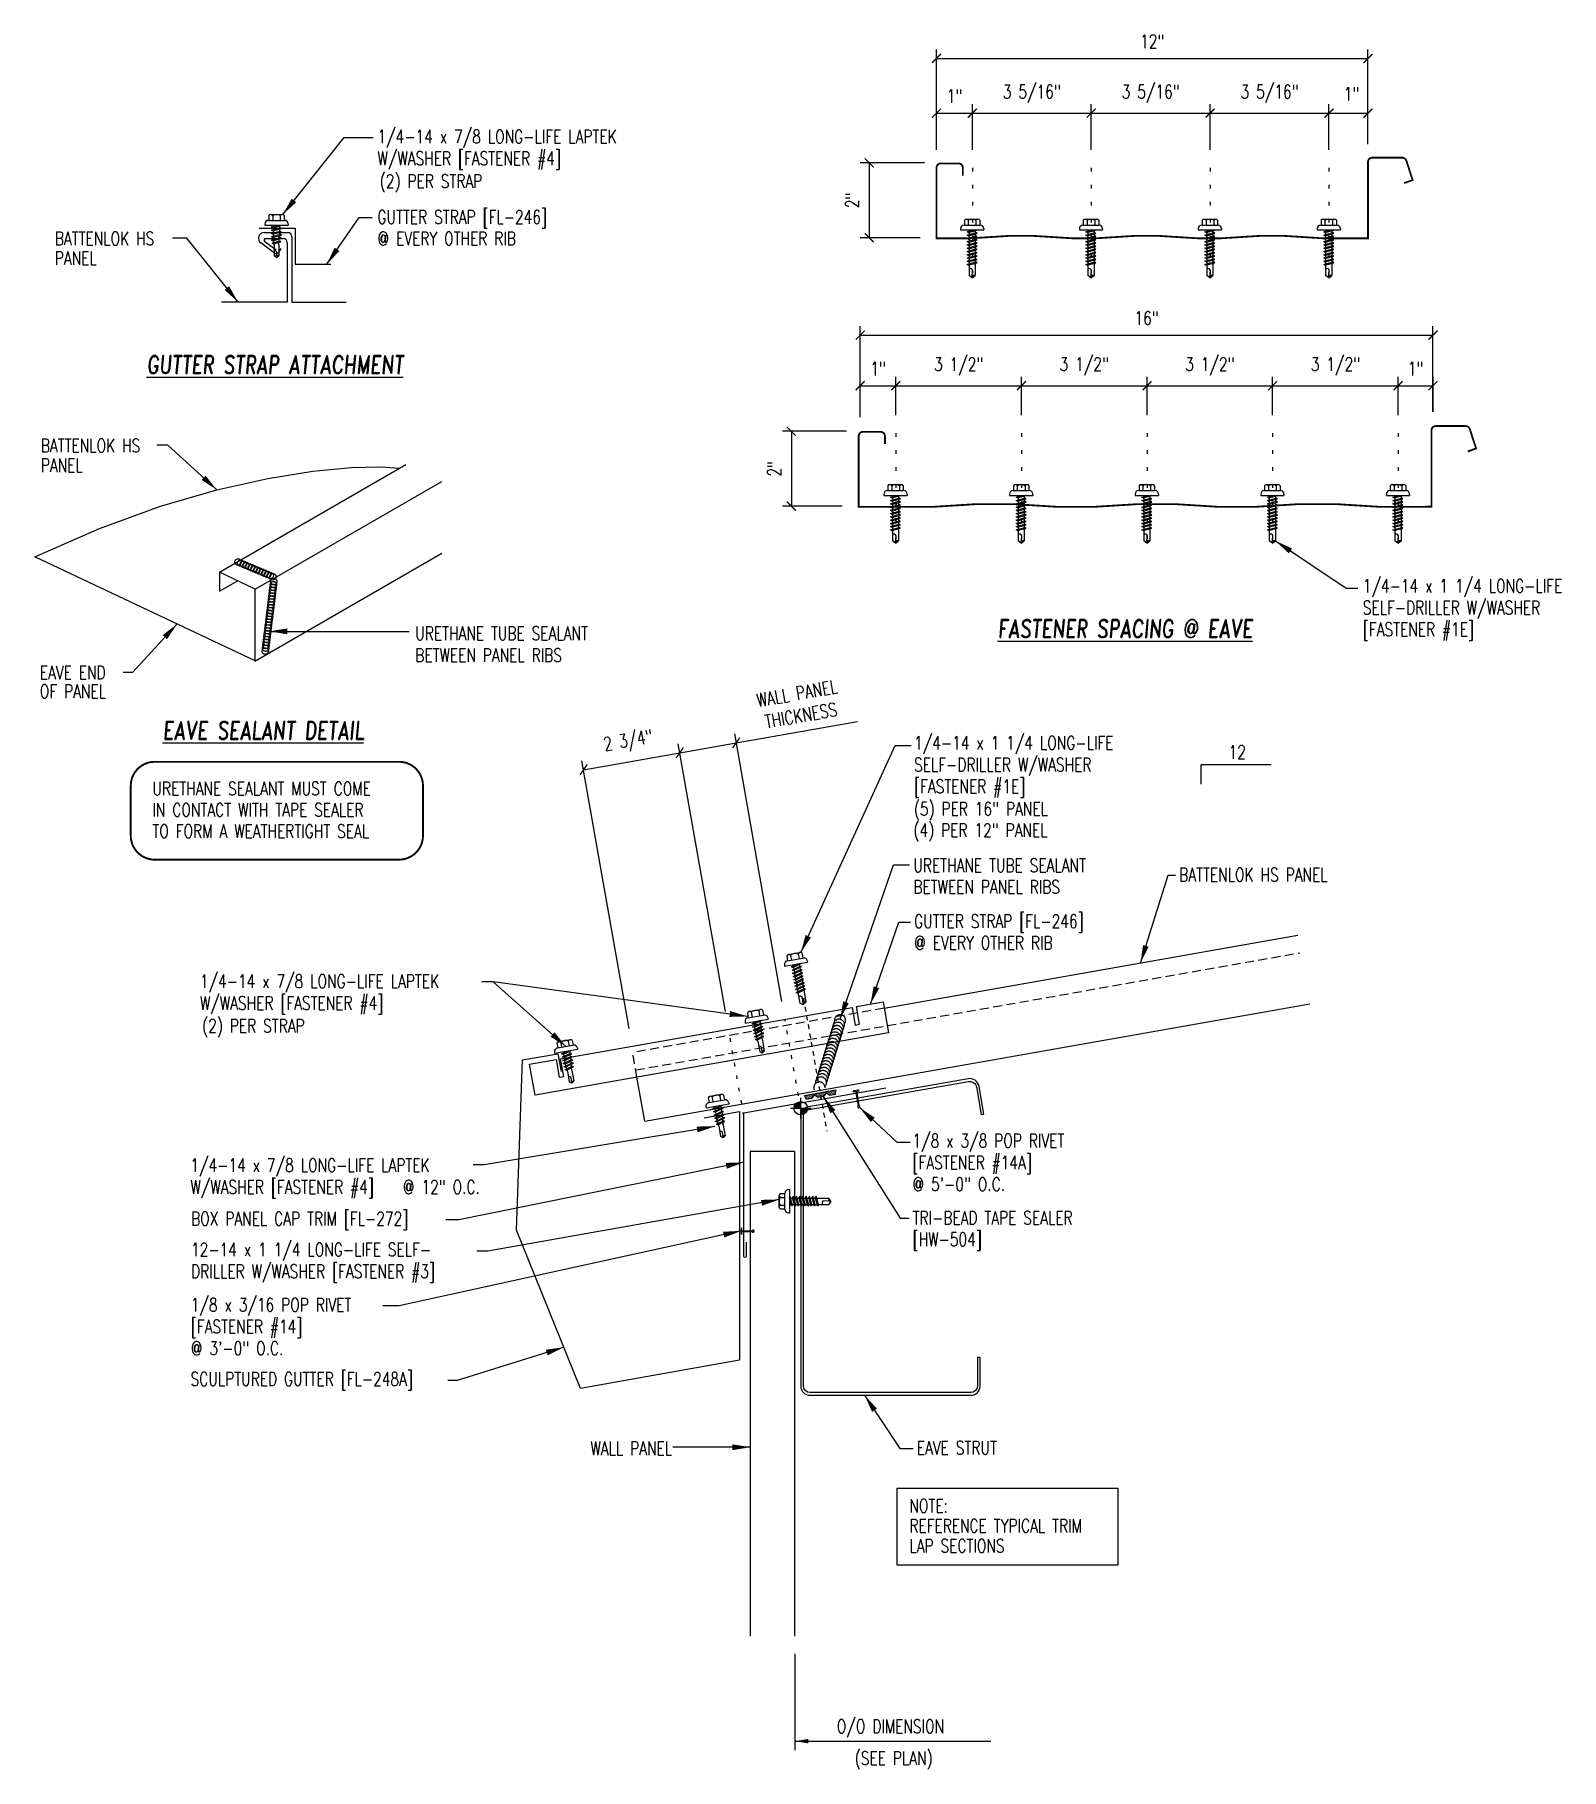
# Model space of a CAD drawing. Header units: inches. Extents: x -2.3 to 40.2, y 3.4 to 51.7.
import ezdxf
from ezdxf.enums import TextEntityAlignment as Align

# ---------------------------------------------------------------- set-up
doc = ezdxf.new("R2010")
doc.units = ezdxf.units.IN
doc.header["$MEASUREMENT"] = 0
for name, pattern in [('CENTER2', [1.125, 0.75, -0.125, 0.125, -0.125]), ('DASH3', [0.125, 0.0625, -0.0625]), ('DOT2', [0.125, 0, -0.125]), ('HIDDEN2', [0.1875, 0.125, -0.0625])]:
    doc.linetypes.add(name, pattern=pattern)
for name, color, linetype in [('ANNTEXT', 2, 'Continuous'), ('DIM', 2, 'Continuous'), ('DIM-DETAIL', 7, 'Continuous'), ('FASTENER', 9, 'Continuous'), ('LABEL', 6, 'Continuous'), ('MARK', 1, 'Continuous'), ('PANEL', 11, 'Continuous'), ('SEALANT', 253, 'CENTER2'), ('SECTION', 11, 'Continuous'), ('STLA', 10, 'Continuous'), ('TAPE', 8, 'Continuous'), ('TEXT', 2, 'Continuous'), ('TRIM', 6, 'Continuous')]:
    doc.layers.add(name, color=color, linetype=linetype)
doc.styles.add('DIMTEXT', font='dim.shx', dxfattribs={"width": 0.75})
doc.styles.add('ROMAND', font='romand', dxfattribs={"height": 0.075})
doc.styles.add('TEXT', font='SIMPLEX', dxfattribs={"width": 0.75, "height": 6})
doc.styles.add('TEXT1', font='ROMANS.shx', dxfattribs={"width": 0.75, "height": 0.375})
doc.dimstyles.new('DETAIL', dxfattribs={"dimscale": 4, "dimtxt": 0.375, "dimasz": 0.0625, "dimexe": 0.0625, "dimexo": 0.125, "dimgap": 0.0625, "dimtad": 1, "dimdec": 4, "dimzin": 3, "dimdsep": 46, "dimlunit": 4, "dimtxsty": 'TEXT1', "dimblk": 'ARCHTICK', "dimcen": 0.0625, "dimclrd": 7, "dimclre": 7, "dimclrt": 2, "dimadec": 0, "dimazin": 0, "dimtfac": 0.59375, "dimtdec": 4, "dimtmove": 0, "dimatfit": 3, "dimfxl": 0, "dimfrac": 2, "dimtolj": 1, "dimtzin": 3, "dimarcsym": 0})
doc.dimstyles.new('DETAIL$7', dxfattribs={"dimscale": 4, "dimtxt": 6, "dimasz": 0.125, "dimexe": 0.0625, "dimexo": 0.125, "dimgap": 0.0625, "dimtad": 1, "dimdec": 5, "dimzin": 3, "dimdsep": 46, "dimlunit": 4, "dimtxsty": 'TEXT', "dimblk": 'ARCHTICK', "dimcen": 0.0625, "dimclrd": 7, "dimclre": 7, "dimclrt": 2, "dimadec": 0, "dimazin": 0, "dimtfac": 0.666667, "dimtdec": 5, "dimtmove": 0, "dimatfit": 3, "dimfxl": 0, "dimfrac": 2, "dimtolj": 1, "dimtzin": 3, "dimarcsym": 0})

msp = doc.modelspace()

# ---------------------------------------------------------------- texts
at = {"color": 2, "char_height": 0.375, "attachment_point": 5, "style": 'TEXT1'}
for s, insert in [('\\A1;12"', (28.82303, 51.5576)), ('\\A1;1"', (34.37482, 50.09507))]:
    msp.add_mtext(s, dxfattribs=dict(at, insert=insert))
at = {"layer": 'ANNTEXT', "color": 2, "char_height": 0.5, "attachment_point": 4, "style": 'DIMTEXT'}
for insert in [(10.29822, 42.87073), (10.54255, 41.06717)]:
    msp.add_mtext('\\A1;  ', dxfattribs=dict(at, insert=insert))
at = {"layer": 'DIM', "color": 2, "insert": (28.66625, 43.84773), "char_height": 0.375, "attachment_point": 5, "style": 'TEXT1'}
msp.add_mtext('\\A1;16"', dxfattribs=at)
at = {"layer": 'TEXT', "style": 'TEXT1', "width": 0.75}
for s, p in [('(2) PER STRAP', (7.296, 47.47753)), ('BATTENLOK HS', (-1.75915, 45.87997)), ('PANEL', (-1.75915, 45.33099)), ('BATTENLOK HS', (-2.14941, 40.10749)), ('PANEL', (-2.14941, 39.55852)), ('URETHANE TUBE SEALANT', (8.286, 34.87437)), ('BETWEEN PANEL RIBS', (8.286, 34.26722)), ('EAVE END ', (-2.1761, 33.78255)), ('OF PANEL', (-2.1761, 33.25845)), ('(5) PER 16" PANEL', (22.17966, 29.98402)), ('(4) PER 12" PANEL', (22.16849, 29.39232)), ('URETHANE TUBE SEALANT', (22.16574, 28.41056)), ('BATTENLOK HS PANEL', (29.57458, 28.14957)), ('BETWEEN PANEL RIBS', (22.16574, 27.81056)), ('(2) PER STRAP', (2.34713, 23.93925)), ('BOX PANEL CAP TRIM [FL-272]', (2.03939, 18.56502)), ('SCULPTURED GUTTER [FL-248A]', (2.02369, 14.09831)), ('EAVE STRUT', (22.26235, 12.18166)), ('O/O DIMENSION', (20.03327, 4.41721)), ('(SEE PLAN)', (20.53194, 3.53372))]:
    msp.add_text(s, height=0.375, dxfattribs=at).set_placement(p)
msp.add_text('WALL PANEL', height=0.375, dxfattribs=at).set_placement((15.4431, 12.16395), align=Align.RIGHT)

# ---------------------------------------------------------------- blocks, each defined once
blk = doc.blocks.new('FD-F4')
at = {"layer": 'TEXT', "style": 'TEXT1', "width": 0.75}
for s, p in [('1/4-14 x 7/8 LONG-LIFE LAPTEK', (0.005, -0.041)), ('W/WASHER [FASTENER #4]', (0.005, -0.193))]:
    blk.add_text(s, height=0.09375, dxfattribs=at).set_placement(p)
blk.add_attdef('(QUANTITY)', (1.485, -0.193), '', height=0.0938, dxfattribs=at)
at = {"layer": 'TEXT', "style": 'TEXT1', "flags": 1}
for tag, p in [('Color', (0.062, -0.435)), ('Calc', (0.062, -0.435)), ('Opt1', (0.062, -0.435)), ('Opt2', (0.062, -0.435)), ('Opt3', (0.062, -0.435)), ('Description', (0.062, -0.435)), ('Multiple', (0.062, -0.435)), ('Part', (0.062, -0.435)), ('Spare1', (0.062, -0.622)), ('Spare2', (0.062, -0.622)), ('Spare3', (0.062, -0.622)), ('Spare4', (0.062, -0.622)), ('Spare5', (0.062, -0.622)), ('Spare6', (0.062, -0.622)), ('Spare7', (0.062, -0.622)), ('Spare8', (0.062, -0.622)), ('Spare9', (0.062, -0.622)), ('Spare10', (0.062, -0.622))]:
    blk.add_attdef(tag, p, '', height=0.0938, dxfattribs=at)
blk = doc.blocks.new('_ArchTick')
at = {"color": 0, "linetype": 'ByBlock', "const_width": 0.15}
blk.add_lwpolyline([(-0.5, -0.5), (0.5, 0.5)], dxfattribs=at)
blk = doc.blocks.new('*D15')
at = {"layer": 'DEFPOINTS', "color": 0}
for p in [(17.231, 32.014), (18.589, 24.311), (17.016, 24.034)]:
    blk.add_point(p, dxfattribs=at)
at = {"layer": 'DIM-DETAIL', "color": 7, "lineweight": -2}
for p, q in [((17.231, 32.014), (20.612, 32.61)), ((16.929, 24.526), (15.614, 31.983)), ((15.658, 31.737), (17.231, 32.014)), ((18.502, 24.803), (17.187, 32.26))]:
    blk.add_line(p, q, dxfattribs=at)
at = {"layer": 'DIM-DETAIL', "color": 7, "lineweight": -2, "xscale": 0.25, "yscale": 0.25, "zscale": 0.25}
for p, rotation in [((15.658, 31.737), 189.9999999999999), ((17.231, 32.014), 9.999999999999938)]:
    blk.add_blockref('_ArchTick', p, dxfattribs=dict(at, rotation=rotation))
at = {"layer": 'DIM-DETAIL', "color": 2, "insert": (18.976, 33.083), "char_height": 0.375, "attachment_point": 5, "rotation": 10, "style": 'TEXT1'}
blk.add_mtext('\\A1;WALL PANEL\\PTHICKNESS', dxfattribs=at)
blk = doc.blocks.new('*D16')
at = {"layer": 'DEFPOINTS', "color": 0}
for p in [(15.658, 31.737), (17.016, 24.034), (14.334, 23.561)]:
    blk.add_point(p, dxfattribs=at)
at = {"layer": 'DIM-DETAIL', "color": 7, "lineweight": -2}
for p, q in [((16.929, 24.526), (15.614, 31.983)), ((14.247, 24.053), (12.932, 31.51)), ((12.976, 31.264), (15.658, 31.737))]:
    blk.add_line(p, q, dxfattribs=at)
at = {"layer": 'DIM-DETAIL', "color": 7, "lineweight": -2, "xscale": 0.25, "yscale": 0.25, "zscale": 0.25}
for p, rotation in [((15.658, 31.737), 9.999999999999277), ((12.976, 31.264), 189.9999999999993)]:
    blk.add_blockref('_ArchTick', p, dxfattribs=dict(at, rotation=rotation))
at = {"layer": 'DIM-DETAIL', "color": 2, "insert": (14.224, 32.028), "char_height": 0.375, "attachment_point": 5, "rotation": 10, "style": 'TEXT1'}
blk.add_mtext('\\A1;2 3/4"', dxfattribs=at)
blk = doc.blocks.new('URETHANEATVALLEY')
at = {"layer": 'SEALANT'}
for centre, start, end in [((0.806, 1.836), 314.8322, 190.6294), ((0.836, 1.957), 314.8322, 190.6294), ((0.836, 1.957), 314.8322, 190.6294), ((0.639, 1.299), 314.8322, 190.6294), ((0.667, 1.388), 314.8322, 190.6294), ((0.695, 1.478), 314.8322, 190.6294), ((0.723, 1.568), 314.8322, 190.6294), ((0.75, 1.657), 314.8322, 190.6294), ((0.778, 1.747), 314.8322, 190.6294), ((0.5, 0.851), 314.8322, 190.6294), ((0.528, 0.941), 314.8322, 190.6294), ((0.556, 1.03), 314.8322, 190.6294), ((0.583, 1.12), 314.8322, 190.6294), ((0.611, 1.209), 314.8322, 190.6294), ((0.361, 0.404), 314.8322, 190.6294), ((0.389, 0.493), 314.8322, 190.6294), ((0.416, 0.583), 314.8322, 190.6294), ((0.444, 0.672), 314.8322, 190.6294), ((0.472, 0.762), 314.8322, 190.6294), ((0.262, 0.086), 355.4776, 204.5224), ((0.305, 0.225), 314.8322, 190.6294), ((0.333, 0.314), 314.8322, 190.6294)]:
    blk.add_arc(centre, 0.155, start, end, dxfattribs=at)
blk = doc.blocks.new('*X2')
at = {"color": 0}
for p, q in [((-0.434, 0.135), (-0.434, 0.135)), ((-0.434, 0.123), (-0.434, 0.123)), ((-0.422, 0.141), (-0.422, 0.141)), ((-0.422, 0.129), (-0.422, 0.129)), ((-0.422, 0.117), (-0.422, 0.117)), ((-0.422, 0.105), (-0.422, 0.105)), ((-0.422, 0.094), (-0.422, 0.094)), ((-0.422, 0.082), (-0.422, 0.082)), ((-0.41, 0.135), (-0.41, 0.135)), ((-0.41, 0.123), (-0.41, 0.123)), ((-0.41, 0.111), (-0.41, 0.111)), ((-0.41, 0.1), (-0.41, 0.1)), ((-0.41, 0.088), (-0.41, 0.088)), ((-0.41, 0.076), (-0.41, 0.076)), ((-0.41, 0.064), (-0.41, 0.064)), ((-0.41, 0.053), (-0.41, 0.053)), ((-0.41, 0.041), (-0.41, 0.041)), ((-0.398, 0.141), (-0.398, 0.141)), ((-0.398, 0.129), (-0.398, 0.129)), ((-0.398, 0.117), (-0.398, 0.117)), ((-0.398, 0.105), (-0.398, 0.105)), ((-0.398, 0.094), (-0.398, 0.094)), ((-0.398, 0.082), (-0.398, 0.082)), ((-0.398, 0.07), (-0.398, 0.07)), ((-0.398, 0.059), (-0.398, 0.059)), ((-0.398, 0.047), (-0.398, 0.047)), ((-0.398, 0.035), (-0.398, 0.035)), ((-0.398, 0.023), (-0.398, 0.023)), ((-0.387, 0.135), (-0.387, 0.135)), ((-0.387, 0.123), (-0.387, 0.123)), ((-0.387, 0.111), (-0.387, 0.111)), ((-0.387, 0.1), (-0.387, 0.1)), ((-0.387, 0.088), (-0.387, 0.088)), ((-0.387, 0.076), (-0.387, 0.076)), ((-0.387, 0.064), (-0.387, 0.064)), ((-0.387, 0.053), (-0.387, 0.053)), ((-0.387, 0.041), (-0.387, 0.041)), ((-0.387, 0.029), (-0.387, 0.029)), ((-0.375, 0.141), (-0.375, 0.141)), ((-0.375, 0.129), (-0.375, 0.129)), ((-0.375, 0.117), (-0.375, 0.117)), ((-0.375, 0.105), (-0.375, 0.105)), ((-0.375, 0.094), (-0.375, 0.094)), ((-0.375, 0.082), (-0.375, 0.082)), ((-0.375, 0.07), (-0.375, 0.07)), ((-0.375, 0.059), (-0.375, 0.059)), ((-0.375, 0.047), (-0.375, 0.047)), ((-0.375, 0.035), (-0.375, 0.035)), ((-0.375, 0.023), (-0.375, 0.023)), ((-0.363, 0.135), (-0.363, 0.135)), ((-0.363, 0.123), (-0.363, 0.123)), ((-0.363, 0.111), (-0.363, 0.111)), ((-0.363, 0.1), (-0.363, 0.1)), ((-0.363, 0.088), (-0.363, 0.088)), ((-0.363, 0.076), (-0.363, 0.076)), ((-0.363, 0.064), (-0.363, 0.064)), ((-0.363, 0.053), (-0.363, 0.053)), ((-0.363, 0.041), (-0.363, 0.041)), ((-0.363, 0.029), (-0.363, 0.029)), ((-0.352, 0.141), (-0.352, 0.141)), ((-0.352, 0.129), (-0.352, 0.129)), ((-0.352, 0.117), (-0.352, 0.117)), ((-0.352, 0.105), (-0.352, 0.105)), ((-0.352, 0.094), (-0.352, 0.094)), ((-0.352, 0.082), (-0.352, 0.082)), ((-0.352, 0.07), (-0.352, 0.07)), ((-0.352, 0.059), (-0.352, 0.059)), ((-0.352, 0.047), (-0.352, 0.047)), ((-0.352, 0.035), (-0.352, 0.035)), ((-0.352, 0.023), (-0.352, 0.023)), ((-0.34, 0.135), (-0.34, 0.135)), ((-0.34, 0.123), (-0.34, 0.123)), ((-0.34, 0.111), (-0.34, 0.111)), ((-0.34, 0.1), (-0.34, 0.1)), ((-0.34, 0.088), (-0.34, 0.088)), ((-0.34, 0.076), (-0.34, 0.076)), ((-0.34, 0.064), (-0.34, 0.064)), ((-0.34, 0.053), (-0.34, 0.053)), ((-0.34, 0.041), (-0.34, 0.041)), ((-0.34, 0.029), (-0.34, 0.029)), ((-0.328, 0.141), (-0.328, 0.141)), ((-0.328, 0.129), (-0.328, 0.129)), ((-0.328, 0.117), (-0.328, 0.117)), ((-0.328, 0.105), (-0.328, 0.105)), ((-0.328, 0.094), (-0.328, 0.094)), ((-0.328, 0.082), (-0.328, 0.082)), ((-0.328, 0.07), (-0.328, 0.07)), ((-0.328, 0.059), (-0.328, 0.059)), ((-0.328, 0.047), (-0.328, 0.047)), ((-0.328, 0.035), (-0.328, 0.035)), ((-0.328, 0.023), (-0.328, 0.023)), ((-0.316, 0.135), (-0.316, 0.135)), ((-0.316, 0.123), (-0.316, 0.123)), ((-0.316, 0.111), (-0.316, 0.111)), ((-0.316, 0.1), (-0.316, 0.1)), ((-0.316, 0.088), (-0.316, 0.088)), ((-0.316, 0.076), (-0.316, 0.076)), ((-0.316, 0.064), (-0.316, 0.064)), ((-0.316, 0.053), (-0.316, 0.053)), ((-0.316, 0.041), (-0.316, 0.041)), ((-0.316, 0.029), (-0.316, 0.029)), ((-0.305, 0.141), (-0.305, 0.141)), ((-0.305, 0.129), (-0.305, 0.129)), ((-0.305, 0.117), (-0.305, 0.117)), ((-0.305, 0.105), (-0.305, 0.105)), ((-0.305, 0.094), (-0.305, 0.094)), ((-0.305, 0.082), (-0.305, 0.082)), ((-0.305, 0.07), (-0.305, 0.07)), ((-0.305, 0.059), (-0.305, 0.059)), ((-0.305, 0.047), (-0.305, 0.047)), ((-0.305, 0.035), (-0.305, 0.035)), ((-0.305, 0.023), (-0.305, 0.023)), ((-0.293, 0.135), (-0.293, 0.135)), ((-0.293, 0.123), (-0.293, 0.123)), ((-0.293, 0.111), (-0.293, 0.111)), ((-0.293, 0.1), (-0.293, 0.1)), ((-0.293, 0.088), (-0.293, 0.088)), ((-0.293, 0.076), (-0.293, 0.076)), ((-0.293, 0.064), (-0.293, 0.064)), ((-0.293, 0.053), (-0.293, 0.053)), ((-0.293, 0.041), (-0.293, 0.041)), ((-0.293, 0.029), (-0.293, 0.029)), ((-0.281, 0.141), (-0.281, 0.141)), ((-0.281, 0.129), (-0.281, 0.129)), ((-0.281, 0.117), (-0.281, 0.117)), ((-0.281, 0.105), (-0.281, 0.105)), ((-0.281, 0.094), (-0.281, 0.094)), ((-0.281, 0.082), (-0.281, 0.082)), ((-0.281, 0.07), (-0.281, 0.07)), ((-0.281, 0.059), (-0.281, 0.059)), ((-0.281, 0.047), (-0.281, 0.047)), ((-0.281, 0.035), (-0.281, 0.035)), ((-0.281, 0.023), (-0.281, 0.023)), ((-0.27, 0.135), (-0.27, 0.135)), ((-0.27, 0.123), (-0.27, 0.123)), ((-0.27, 0.111), (-0.27, 0.111)), ((-0.27, 0.1), (-0.27, 0.1)), ((-0.27, 0.088), (-0.27, 0.088)), ((-0.27, 0.076), (-0.27, 0.076)), ((-0.27, 0.064), (-0.27, 0.064)), ((-0.27, 0.053), (-0.27, 0.053)), ((-0.27, 0.041), (-0.27, 0.041)), ((-0.27, 0.029), (-0.27, 0.029)), ((-0.258, 0.141), (-0.258, 0.141)), ((-0.258, 0.129), (-0.258, 0.129)), ((-0.258, 0.117), (-0.258, 0.117)), ((-0.258, 0.105), (-0.258, 0.105)), ((-0.258, 0.094), (-0.258, 0.094)), ((-0.258, 0.082), (-0.258, 0.082)), ((-0.258, 0.07), (-0.258, 0.07)), ((-0.258, 0.059), (-0.258, 0.059)), ((-0.258, 0.047), (-0.258, 0.047)), ((-0.258, 0.035), (-0.258, 0.035)), ((-0.258, 0.023), (-0.258, 0.023)), ((-0.246, 0.135), (-0.246, 0.135)), ((-0.246, 0.123), (-0.246, 0.123)), ((-0.246, 0.111), (-0.246, 0.111)), ((-0.246, 0.1), (-0.246, 0.1)), ((-0.246, 0.088), (-0.246, 0.088)), ((-0.246, 0.076), (-0.246, 0.076)), ((-0.246, 0.064), (-0.246, 0.064)), ((-0.246, 0.053), (-0.246, 0.053)), ((-0.246, 0.041), (-0.246, 0.041)), ((-0.234, 0.141), (-0.234, 0.141)), ((-0.234, 0.129), (-0.234, 0.129)), ((-0.234, 0.117), (-0.234, 0.117)), ((-0.234, 0.105), (-0.234, 0.105)), ((-0.234, 0.094), (-0.234, 0.094)), ((-0.234, 0.082), (-0.234, 0.082)), ((-0.234, 0.07), (-0.234, 0.07)), ((-0.234, 0.059), (-0.234, 0.059)), ((-0.234, 0.047), (-0.234, 0.047)), ((-0.223, 0.135), (-0.223, 0.135)), ((-0.223, 0.123), (-0.223, 0.123)), ((-0.223, 0.111), (-0.223, 0.111)), ((-0.223, 0.1), (-0.223, 0.1)), ((-0.223, 0.088), (-0.223, 0.088)), ((-0.223, 0.076), (-0.223, 0.076)), ((-0.223, 0.064), (-0.223, 0.064)), ((-0.211, 0.141), (-0.211, 0.141)), ((-0.211, 0.129), (-0.211, 0.129)), ((-0.211, 0.117), (-0.211, 0.117)), ((-0.211, 0.105), (-0.211, 0.105)), ((-0.211, 0.094), (-0.211, 0.094)), ((-0.211, 0.082), (-0.211, 0.082)), ((-0.211, 0.07), (-0.211, 0.07)), ((-0.199, 0.135), (-0.199, 0.135)), ((-0.199, 0.123), (-0.199, 0.123)), ((-0.199, 0.111), (-0.199, 0.111)), ((-0.199, 0.1), (-0.199, 0.1)), ((-0.199, 0.088), (-0.199, 0.088)), ((-0.188, 0.141), (-0.188, 0.141)), ((-0.188, 0.129), (-0.188, 0.129)), ((-0.188, 0.117), (-0.188, 0.117)), ((-0.188, 0.105), (-0.188, 0.105)), ((-0.188, 0.094), (-0.188, 0.094)), ((-0.176, 0.135), (-0.176, 0.135)), ((-0.176, 0.123), (-0.176, 0.123)), ((-0.176, 0.111), (-0.176, 0.111)), ((-0.164, 0.141), (-0.164, 0.141)), ((-0.164, 0.129), (-0.164, 0.129)), ((-0.164, 0.117), (-0.164, 0.117)), ((-0.164, 0.105), (-0.164, 0.105)), ((-0.152, 0.135), (-0.152, 0.135)), ((-0.152, 0.123), (-0.152, 0.123)), ((-0.152, 0.111), (-0.152, 0.111)), ((-0.152, 0.1), (-0.152, 0.1)), ((-0.141, 0.141), (-0.141, 0.141)), ((-0.141, 0.129), (-0.141, 0.129)), ((-0.141, 0.117), (-0.141, 0.117)), ((-0.141, 0.105), (-0.141, 0.105)), ((-0.141, 0.094), (-0.141, 0.094)), ((-0.141, 0.082), (-0.141, 0.082)), ((-0.129, 0.135), (-0.129, 0.135)), ((-0.129, 0.123), (-0.129, 0.123)), ((-0.129, 0.111), (-0.129, 0.111)), ((-0.129, 0.1), (-0.129, 0.1)), ((-0.129, 0.088), (-0.129, 0.088)), ((-0.129, 0.076), (-0.129, 0.076)), ((-0.117, 0.141), (-0.117, 0.141)), ((-0.117, 0.129), (-0.117, 0.129)), ((-0.117, 0.117), (-0.117, 0.117)), ((-0.117, 0.105), (-0.117, 0.105)), ((-0.117, 0.094), (-0.117, 0.094)), ((-0.117, 0.082), (-0.117, 0.082)), ((-0.117, 0.07), (-0.117, 0.07)), ((-0.117, 0.059), (-0.117, 0.059)), ((-0.105, 0.135), (-0.105, 0.135)), ((-0.105, 0.123), (-0.105, 0.123)), ((-0.105, 0.111), (-0.105, 0.111)), ((-0.105, 0.1), (-0.105, 0.1)), ((-0.105, 0.088), (-0.105, 0.088)), ((-0.105, 0.076), (-0.105, 0.076)), ((-0.105, 0.064), (-0.105, 0.064)), ((-0.105, 0.053), (-0.105, 0.053)), ((-0.094, 0.141), (-0.094, 0.141)), ((-0.094, 0.129), (-0.094, 0.129)), ((-0.094, 0.117), (-0.094, 0.117)), ((-0.094, 0.105), (-0.094, 0.105)), ((-0.094, 0.094), (-0.094, 0.094)), ((-0.094, 0.082), (-0.094, 0.082)), ((-0.094, 0.07), (-0.094, 0.07)), ((-0.094, 0.059), (-0.094, 0.059)), ((-0.094, 0.047), (-0.094, 0.047)), ((-0.094, 0.035), (-0.094, 0.035)), ((-0.082, 0.135), (-0.082, 0.135)), ((-0.082, 0.123), (-0.082, 0.123)), ((-0.082, 0.111), (-0.082, 0.111)), ((-0.082, 0.1), (-0.082, 0.1)), ((-0.082, 0.088), (-0.082, 0.088)), ((-0.082, 0.076), (-0.082, 0.076)), ((-0.082, 0.064), (-0.082, 0.064)), ((-0.082, 0.053), (-0.082, 0.053)), ((-0.082, 0.041), (-0.082, 0.041)), ((-0.082, 0.029), (-0.082, 0.029)), ((-0.07, 0.141), (-0.07, 0.141)), ((-0.07, 0.129), (-0.07, 0.129)), ((-0.07, 0.117), (-0.07, 0.117)), ((-0.07, 0.105), (-0.07, 0.105)), ((-0.07, 0.094), (-0.07, 0.094)), ((-0.07, 0.082), (-0.07, 0.082)), ((-0.07, 0.07), (-0.07, 0.07)), ((-0.07, 0.059), (-0.07, 0.059)), ((-0.07, 0.047), (-0.07, 0.047)), ((-0.07, 0.035), (-0.07, 0.035)), ((-0.07, 0.023), (-0.07, 0.023)), ((-0.059, 0.135), (-0.059, 0.135)), ((-0.059, 0.123), (-0.059, 0.123)), ((-0.059, 0.111), (-0.059, 0.111)), ((-0.059, 0.1), (-0.059, 0.1)), ((-0.059, 0.088), (-0.059, 0.088)), ((-0.059, 0.076), (-0.059, 0.076)), ((-0.059, 0.064), (-0.059, 0.064)), ((-0.059, 0.053), (-0.059, 0.053)), ((-0.059, 0.041), (-0.059, 0.041)), ((-0.059, 0.029), (-0.059, 0.029)), ((-0.047, 0.141), (-0.047, 0.141)), ((-0.047, 0.129), (-0.047, 0.129)), ((-0.047, 0.117), (-0.047, 0.117)), ((-0.047, 0.105), (-0.047, 0.105)), ((-0.047, 0.094), (-0.047, 0.094)), ((-0.047, 0.082), (-0.047, 0.082)), ((-0.047, 0.07), (-0.047, 0.07)), ((-0.047, 0.059), (-0.047, 0.059)), ((-0.047, 0.047), (-0.047, 0.047)), ((-0.047, 0.035), (-0.047, 0.035)), ((-0.047, 0.023), (-0.047, 0.023)), ((-0.035, 0.135), (-0.035, 0.135)), ((-0.035, 0.123), (-0.035, 0.123)), ((-0.035, 0.111), (-0.035, 0.111)), ((-0.035, 0.1), (-0.035, 0.1)), ((-0.035, 0.088), (-0.035, 0.088)), ((-0.035, 0.076), (-0.035, 0.076)), ((-0.035, 0.064), (-0.035, 0.064)), ((-0.035, 0.053), (-0.035, 0.053)), ((-0.035, 0.041), (-0.035, 0.041)), ((-0.035, 0.029), (-0.035, 0.029)), ((-0.023, 0.141), (-0.023, 0.141)), ((-0.023, 0.129), (-0.023, 0.129)), ((-0.023, 0.117), (-0.023, 0.117)), ((-0.023, 0.105), (-0.023, 0.105)), ((-0.023, 0.094), (-0.023, 0.094)), ((-0.023, 0.082), (-0.023, 0.082)), ((-0.023, 0.07), (-0.023, 0.07)), ((-0.023, 0.059), (-0.023, 0.059)), ((-0.023, 0.047), (-0.023, 0.047)), ((-0.023, 0.035), (-0.023, 0.035)), ((-0.023, 0.023), (-0.023, 0.023)), ((-0.012, 0.135), (-0.012, 0.135)), ((-0.012, 0.123), (-0.012, 0.123)), ((-0.012, 0.111), (-0.012, 0.111)), ((-0.012, 0.1), (-0.012, 0.1)), ((-0.012, 0.088), (-0.012, 0.088)), ((-0.012, 0.076), (-0.012, 0.076)), ((-0.012, 0.064), (-0.012, 0.064)), ((-0.012, 0.053), (-0.012, 0.053)), ((-0.012, 0.041), (-0.012, 0.041)), ((-0.012, 0.029), (-0.012, 0.029)), ((0, 0.141), (0, 0.141)), ((0, 0.129), (0, 0.129)), ((0, 0.117), (0, 0.117)), ((0, 0.105), (0, 0.105)), ((0, 0.094), (0, 0.094)), ((0, 0.082), (0, 0.082)), ((0, 0.07), (0, 0.07)), ((0, 0.059), (0, 0.059)), ((0, 0.047), (0, 0.047)), ((0, 0.035), (0, 0.035)), ((0, 0.023), (0, 0.023)), ((0.012, 0.135), (0.012, 0.135)), ((0.012, 0.123), (0.012, 0.123)), ((0.012, 0.111), (0.012, 0.111)), ((0.012, 0.1), (0.012, 0.1)), ((0.012, 0.088), (0.012, 0.088)), ((0.012, 0.076), (0.012, 0.076)), ((0.012, 0.064), (0.012, 0.064)), ((0.012, 0.053), (0.012, 0.053)), ((0.012, 0.041), (0.012, 0.041)), ((0.012, 0.029), (0.012, 0.029)), ((0.023, 0.141), (0.023, 0.141)), ((0.023, 0.129), (0.023, 0.129)), ((0.023, 0.117), (0.023, 0.117)), ((0.023, 0.105), (0.023, 0.105)), ((0.023, 0.094), (0.023, 0.094)), ((0.023, 0.082), (0.023, 0.082)), ((0.023, 0.07), (0.023, 0.07)), ((0.023, 0.059), (0.023, 0.059)), ((0.023, 0.047), (0.023, 0.047)), ((0.023, 0.035), (0.023, 0.035)), ((0.023, 0.023), (0.023, 0.023)), ((0.035, 0.135), (0.035, 0.135)), ((0.035, 0.123), (0.035, 0.123)), ((0.035, 0.111), (0.035, 0.111)), ((0.035, 0.1), (0.035, 0.1)), ((0.035, 0.088), (0.035, 0.088)), ((0.035, 0.076), (0.035, 0.076)), ((0.035, 0.064), (0.035, 0.064)), ((0.035, 0.053), (0.035, 0.053)), ((0.035, 0.041), (0.035, 0.041)), ((0.035, 0.029), (0.035, 0.029)), ((0.047, 0.141), (0.047, 0.141)), ((0.047, 0.129), (0.047, 0.129)), ((0.047, 0.117), (0.047, 0.117)), ((0.047, 0.105), (0.047, 0.105)), ((0.047, 0.094), (0.047, 0.094)), ((0.047, 0.082), (0.047, 0.082)), ((0.047, 0.07), (0.047, 0.07)), ((0.047, 0.059), (0.047, 0.059)), ((0.047, 0.047), (0.047, 0.047)), ((0.047, 0.035), (0.047, 0.035)), ((0.047, 0.023), (0.047, 0.023)), ((0.059, 0.135), (0.059, 0.135)), ((0.059, 0.123), (0.059, 0.123)), ((0.059, 0.111), (0.059, 0.111)), ((0.059, 0.1), (0.059, 0.1)), ((0.059, 0.088), (0.059, 0.088)), ((0.059, 0.076), (0.059, 0.076)), ((0.059, 0.064), (0.059, 0.064)), ((0.059, 0.053), (0.059, 0.053)), ((0.059, 0.041), (0.059, 0.041)), ((0.059, 0.029), (0.059, 0.029)), ((0.07, 0.141), (0.07, 0.141)), ((0.07, 0.129), (0.07, 0.129)), ((0.07, 0.117), (0.07, 0.117)), ((0.07, 0.105), (0.07, 0.105)), ((0.07, 0.094), (0.07, 0.094)), ((0.07, 0.082), (0.07, 0.082)), ((0.07, 0.07), (0.07, 0.07)), ((0.07, 0.059), (0.07, 0.059)), ((0.07, 0.047), (0.07, 0.047)), ((0.07, 0.035), (0.07, 0.035)), ((0.07, 0.023), (0.07, 0.023)), ((0.082, 0.135), (0.082, 0.135)), ((0.082, 0.123), (0.082, 0.123)), ((0.082, 0.111), (0.082, 0.111)), ((0.082, 0.1), (0.082, 0.1)), ((0.082, 0.088), (0.082, 0.088)), ((0.082, 0.076), (0.082, 0.076)), ((0.082, 0.064), (0.082, 0.064)), ((0.082, 0.053), (0.082, 0.053)), ((0.082, 0.041), (0.082, 0.041)), ((0.082, 0.029), (0.082, 0.029)), ((0.094, 0.141), (0.094, 0.141)), ((0.094, 0.129), (0.094, 0.129)), ((0.094, 0.117), (0.094, 0.117)), ((0.094, 0.105), (0.094, 0.105)), ((0.094, 0.094), (0.094, 0.094)), ((0.094, 0.082), (0.094, 0.082)), ((0.094, 0.07), (0.094, 0.07)), ((0.094, 0.059), (0.094, 0.059)), ((0.094, 0.047), (0.094, 0.047)), ((0.094, 0.035), (0.094, 0.035)), ((0.105, 0.135), (0.105, 0.135)), ((0.105, 0.123), (0.105, 0.123)), ((0.105, 0.111), (0.105, 0.111)), ((0.105, 0.1), (0.105, 0.1)), ((0.105, 0.088), (0.105, 0.088)), ((0.105, 0.076), (0.105, 0.076)), ((0.105, 0.064), (0.105, 0.064)), ((0.105, 0.053), (0.105, 0.053)), ((0.117, 0.141), (0.117, 0.141)), ((0.117, 0.129), (0.117, 0.129)), ((0.117, 0.117), (0.117, 0.117)), ((0.117, 0.105), (0.117, 0.105)), ((0.117, 0.094), (0.117, 0.094)), ((0.117, 0.082), (0.117, 0.082)), ((0.117, 0.07), (0.117, 0.07)), ((0.117, 0.059), (0.117, 0.059)), ((0.129, 0.135), (0.129, 0.135)), ((0.129, 0.123), (0.129, 0.123)), ((0.129, 0.111), (0.129, 0.111)), ((0.129, 0.1), (0.129, 0.1)), ((0.129, 0.088), (0.129, 0.088)), ((0.129, 0.076), (0.129, 0.076)), ((0.141, 0.141), (0.141, 0.141)), ((0.141, 0.129), (0.141, 0.129)), ((0.141, 0.117), (0.141, 0.117)), ((0.141, 0.105), (0.141, 0.105)), ((0.141, 0.094), (0.141, 0.094)), ((0.141, 0.082), (0.141, 0.082)), ((0.152, 0.135), (0.152, 0.135)), ((0.152, 0.123), (0.152, 0.123)), ((0.152, 0.111), (0.152, 0.111)), ((0.152, 0.1), (0.152, 0.1)), ((0.164, 0.141), (0.164, 0.141)), ((0.164, 0.129), (0.164, 0.129)), ((0.164, 0.117), (0.164, 0.117)), ((0.164, 0.105), (0.164, 0.105)), ((0.176, 0.135), (0.176, 0.135)), ((0.176, 0.123), (0.176, 0.123)), ((0.176, 0.111), (0.176, 0.111)), ((0.188, 0.141), (0.188, 0.141)), ((0.188, 0.129), (0.188, 0.129)), ((0.188, 0.117), (0.188, 0.117)), ((0.188, 0.105), (0.188, 0.105)), ((0.188, 0.094), (0.188, 0.094)), ((0.199, 0.135), (0.199, 0.135)), ((0.199, 0.123), (0.199, 0.123)), ((0.199, 0.111), (0.199, 0.111)), ((0.199, 0.1), (0.199, 0.1)), ((0.199, 0.088), (0.199, 0.088)), ((0.211, 0.141), (0.211, 0.141)), ((0.211, 0.129), (0.211, 0.129)), ((0.211, 0.117), (0.211, 0.117)), ((0.211, 0.105), (0.211, 0.105)), ((0.211, 0.094), (0.211, 0.094)), ((0.211, 0.082), (0.211, 0.082)), ((0.211, 0.07), (0.211, 0.07)), ((0.223, 0.135), (0.223, 0.135)), ((0.223, 0.123), (0.223, 0.123)), ((0.223, 0.111), (0.223, 0.111)), ((0.223, 0.1), (0.223, 0.1)), ((0.223, 0.088), (0.223, 0.088)), ((0.223, 0.076), (0.223, 0.076)), ((0.223, 0.064), (0.223, 0.064)), ((0.234, 0.141), (0.234, 0.141)), ((0.234, 0.129), (0.234, 0.129)), ((0.234, 0.117), (0.234, 0.117)), ((0.234, 0.105), (0.234, 0.105)), ((0.234, 0.094), (0.234, 0.094)), ((0.234, 0.082), (0.234, 0.082)), ((0.234, 0.07), (0.234, 0.07)), ((0.234, 0.059), (0.234, 0.059)), ((0.234, 0.047), (0.234, 0.047)), ((0.246, 0.135), (0.246, 0.135)), ((0.246, 0.123), (0.246, 0.123)), ((0.246, 0.111), (0.246, 0.111)), ((0.246, 0.1), (0.246, 0.1)), ((0.246, 0.088), (0.246, 0.088)), ((0.246, 0.076), (0.246, 0.076)), ((0.246, 0.064), (0.246, 0.064)), ((0.246, 0.053), (0.246, 0.053)), ((0.246, 0.041), (0.246, 0.041)), ((0.258, 0.141), (0.258, 0.141)), ((0.258, 0.129), (0.258, 0.129)), ((0.258, 0.117), (0.258, 0.117)), ((0.258, 0.105), (0.258, 0.105)), ((0.258, 0.094), (0.258, 0.094)), ((0.258, 0.082), (0.258, 0.082)), ((0.258, 0.07), (0.258, 0.07)), ((0.258, 0.059), (0.258, 0.059)), ((0.258, 0.047), (0.258, 0.047)), ((0.258, 0.035), (0.258, 0.035)), ((0.258, 0.023), (0.258, 0.023)), ((0.27, 0.135), (0.27, 0.135)), ((0.27, 0.123), (0.27, 0.123)), ((0.27, 0.111), (0.27, 0.111)), ((0.27, 0.1), (0.27, 0.1)), ((0.27, 0.088), (0.27, 0.088)), ((0.27, 0.076), (0.27, 0.076)), ((0.27, 0.064), (0.27, 0.064)), ((0.27, 0.053), (0.27, 0.053)), ((0.27, 0.041), (0.27, 0.041)), ((0.27, 0.029), (0.27, 0.029)), ((0.281, 0.141), (0.281, 0.141)), ((0.281, 0.129), (0.281, 0.129)), ((0.281, 0.117), (0.281, 0.117)), ((0.281, 0.105), (0.281, 0.105)), ((0.281, 0.094), (0.281, 0.094)), ((0.281, 0.082), (0.281, 0.082)), ((0.281, 0.07), (0.281, 0.07)), ((0.281, 0.059), (0.281, 0.059)), ((0.281, 0.047), (0.281, 0.047)), ((0.281, 0.035), (0.281, 0.035)), ((0.281, 0.023), (0.281, 0.023)), ((0.293, 0.135), (0.293, 0.135)), ((0.293, 0.123), (0.293, 0.123)), ((0.293, 0.111), (0.293, 0.111)), ((0.293, 0.1), (0.293, 0.1)), ((0.293, 0.088), (0.293, 0.088)), ((0.293, 0.076), (0.293, 0.076)), ((0.293, 0.064), (0.293, 0.064)), ((0.293, 0.053), (0.293, 0.053)), ((0.293, 0.041), (0.293, 0.041)), ((0.293, 0.029), (0.293, 0.029)), ((0.305, 0.141), (0.305, 0.141)), ((0.305, 0.129), (0.305, 0.129)), ((0.305, 0.117), (0.305, 0.117)), ((0.305, 0.105), (0.305, 0.105)), ((0.305, 0.094), (0.305, 0.094)), ((0.305, 0.082), (0.305, 0.082)), ((0.305, 0.07), (0.305, 0.07)), ((0.305, 0.059), (0.305, 0.059)), ((0.305, 0.047), (0.305, 0.047)), ((0.305, 0.035), (0.305, 0.035)), ((0.305, 0.023), (0.305, 0.023)), ((0.316, 0.135), (0.316, 0.135)), ((0.316, 0.123), (0.316, 0.123)), ((0.316, 0.111), (0.316, 0.111)), ((0.316, 0.1), (0.316, 0.1)), ((0.316, 0.088), (0.316, 0.088)), ((0.316, 0.076), (0.316, 0.076)), ((0.316, 0.064), (0.316, 0.064)), ((0.316, 0.053), (0.316, 0.053)), ((0.316, 0.041), (0.316, 0.041)), ((0.316, 0.029), (0.316, 0.029)), ((0.328, 0.141), (0.328, 0.141)), ((0.328, 0.129), (0.328, 0.129)), ((0.328, 0.117), (0.328, 0.117)), ((0.328, 0.105), (0.328, 0.105)), ((0.328, 0.094), (0.328, 0.094)), ((0.328, 0.082), (0.328, 0.082)), ((0.328, 0.07), (0.328, 0.07)), ((0.328, 0.059), (0.328, 0.059)), ((0.328, 0.047), (0.328, 0.047)), ((0.328, 0.035), (0.328, 0.035)), ((0.328, 0.023), (0.328, 0.023)), ((0.34, 0.135), (0.34, 0.135)), ((0.34, 0.123), (0.34, 0.123)), ((0.34, 0.111), (0.34, 0.111)), ((0.34, 0.1), (0.34, 0.1)), ((0.34, 0.088), (0.34, 0.088)), ((0.34, 0.076), (0.34, 0.076)), ((0.34, 0.064), (0.34, 0.064)), ((0.34, 0.053), (0.34, 0.053)), ((0.34, 0.041), (0.34, 0.041)), ((0.34, 0.029), (0.34, 0.029)), ((0.352, 0.141), (0.352, 0.141)), ((0.352, 0.129), (0.352, 0.129)), ((0.352, 0.117), (0.352, 0.117)), ((0.352, 0.105), (0.352, 0.105)), ((0.352, 0.094), (0.352, 0.094)), ((0.352, 0.082), (0.352, 0.082)), ((0.352, 0.07), (0.352, 0.07)), ((0.352, 0.059), (0.352, 0.059)), ((0.352, 0.047), (0.352, 0.047)), ((0.352, 0.035), (0.352, 0.035)), ((0.352, 0.023), (0.352, 0.023)), ((0.363, 0.135), (0.363, 0.135)), ((0.363, 0.123), (0.363, 0.123)), ((0.363, 0.111), (0.363, 0.111)), ((0.363, 0.1), (0.363, 0.1)), ((0.363, 0.088), (0.363, 0.088)), ((0.363, 0.076), (0.363, 0.076)), ((0.363, 0.064), (0.363, 0.064)), ((0.363, 0.053), (0.363, 0.053)), ((0.363, 0.041), (0.363, 0.041)), ((0.363, 0.029), (0.363, 0.029)), ((0.375, 0.141), (0.375, 0.141)), ((0.375, 0.129), (0.375, 0.129)), ((0.375, 0.117), (0.375, 0.117)), ((0.375, 0.105), (0.375, 0.105)), ((0.375, 0.094), (0.375, 0.094)), ((0.375, 0.082), (0.375, 0.082)), ((0.375, 0.07), (0.375, 0.07)), ((0.375, 0.059), (0.375, 0.059)), ((0.375, 0.047), (0.375, 0.047)), ((0.375, 0.035), (0.375, 0.035)), ((0.375, 0.023), (0.375, 0.023)), ((0.387, 0.135), (0.387, 0.135)), ((0.387, 0.123), (0.387, 0.123)), ((0.387, 0.111), (0.387, 0.111)), ((0.387, 0.1), (0.387, 0.1)), ((0.387, 0.088), (0.387, 0.088)), ((0.387, 0.076), (0.387, 0.076)), ((0.387, 0.064), (0.387, 0.064)), ((0.387, 0.053), (0.387, 0.053)), ((0.387, 0.041), (0.387, 0.041)), ((0.387, 0.029), (0.387, 0.029)), ((0.398, 0.141), (0.398, 0.141)), ((0.398, 0.129), (0.398, 0.129)), ((0.398, 0.117), (0.398, 0.117)), ((0.398, 0.105), (0.398, 0.105)), ((0.398, 0.094), (0.398, 0.094)), ((0.398, 0.082), (0.398, 0.082)), ((0.398, 0.07), (0.398, 0.07)), ((0.398, 0.059), (0.398, 0.059)), ((0.398, 0.047), (0.398, 0.047)), ((0.398, 0.035), (0.398, 0.035)), ((0.398, 0.023), (0.398, 0.023)), ((0.41, 0.135), (0.41, 0.135)), ((0.41, 0.123), (0.41, 0.123)), ((0.41, 0.111), (0.41, 0.111)), ((0.41, 0.1), (0.41, 0.1)), ((0.41, 0.088), (0.41, 0.088)), ((0.41, 0.076), (0.41, 0.076)), ((0.41, 0.064), (0.41, 0.064)), ((0.41, 0.053), (0.41, 0.053)), ((0.41, 0.041), (0.41, 0.041)), ((0.422, 0.141), (0.422, 0.141)), ((0.422, 0.129), (0.422, 0.129)), ((0.422, 0.117), (0.422, 0.117)), ((0.422, 0.105), (0.422, 0.105)), ((0.422, 0.094), (0.422, 0.094)), ((0.422, 0.082), (0.422, 0.082)), ((0.434, 0.135), (0.434, 0.135)), ((0.434, 0.123), (0.434, 0.123))]:
    blk.add_line(p, q, dxfattribs=at)
blk = doc.blocks.new('MB_DBTAP')
at = {"layer": 'TAPE', "color": 9}
blk.add_lwpolyline([(-0.403, 0.018), (-0.442, 0.141), (0.442, 0.141), (0.403, 0.018), (0.26, 0.018), (0.17, 0.109), (0.079, 0.018), (0, 0.018), (-0.079, 0.018), (-0.17, 0.109), (-0.26, 0.018)], close=True, dxfattribs=at)
at = {"layer": 'TAPE', "color": 251}
blk.add_blockref('*X2', (0, 0), dxfattribs=at)
blk = doc.blocks.new('MB_DW4')
at = {"layer": 'FASTENER'}
for p, q in [((-0.326, 0.071), (-0.326, 0.037)), ((-0.326, 0.037), (0.322, 0.037)), ((-0.226, 0.171), (0.214, 0.171)), ((-0.217, 0.305), (-0.217, 0.171)), ((-0.163, 0.337), (0.159, 0.337)), ((-0.141, -0.014), (0.037, 0.037)), ((-0.108, 0.305), (-0.108, 0.171)), ((-0.105, -0.034), (0.137, 0.035)), ((-0.088, 0.037), (-0.088, 0.001)), ((-0.088, 0.037), (0.085, 0.037)), ((0.085, 0.037), (0.134, 0.037)), ((0.085, 0.02), (0.085, -0.041)), ((0.105, 0.305), (0.105, 0.171)), ((0.137, 0.035), (0.134, 0.037)), ((0.214, 0.305), (0.214, 0.171)), ((0.322, 0.071), (0.322, 0.037)), ((-0.105, -0.034), (-0.141, -0.014)), ((-0.141, -0.105), (0.102, -0.036)), ((-0.105, -0.125), (-0.141, -0.105)), ((-0.141, -0.196), (0.102, -0.127)), ((-0.105, -0.216), (-0.141, -0.196)), ((-0.141, -0.287), (0.102, -0.217)), ((-0.105, -0.307), (-0.141, -0.287)), ((-0.141, -0.378), (0.102, -0.308)), ((-0.105, -0.398), (-0.141, -0.378)), ((-0.122, -0.463), (0.089, -0.403)), ((-0.086, -0.483), (-0.122, -0.463)), ((-0.105, -0.125), (0.137, -0.056)), ((-0.105, -0.216), (0.137, -0.147)), ((-0.105, -0.307), (0.137, -0.238)), ((-0.105, -0.398), (0.137, -0.328)), ((-0.088, -0.029), (-0.088, -0.09)), ((-0.088, -0.12), (-0.088, -0.181)), ((-0.084, -0.27), (-0.088, -0.211)), ((-0.086, -0.483), (0.124, -0.423)), ((-0.078, -0.36), (-0.082, -0.3)), ((-0.071, -0.449), (-0.075, -0.389)), ((-0.066, -0.516), (-0.069, -0.478)), ((0.063, -0.515), (0.068, -0.439)), ((0.071, -0.408), (0.075, -0.346)), ((0.077, -0.315), (0.082, -0.253)), ((0.084, -0.223), (0.085, -0.211)), ((0.085, -0.071), (0.085, -0.131)), ((0.085, -0.162), (0.085, -0.211)), ((0.124, -0.423), (0.089, -0.403)), ((0.137, -0.056), (0.102, -0.036)), ((0.137, -0.147), (0.102, -0.127)), ((0.137, -0.238), (0.102, -0.217)), ((0.137, -0.328), (0.102, -0.308)), ((-0.066, -0.516), (-0.066, -0.82)), ((-0.002, -0.866), (-0.066, -0.82)), ((-0.003, -0.854), (0.009, -0.714)), ((-0.002, -0.866), (0.063, -0.82)), ((0.063, -0.516), (0.063, -0.82))]:
    blk.add_line(p, q, dxfattribs=at)
for centre, radius, start, end in [((-0.226, 0.071), 0.1, 90, 180), ((-0.163, 0.274), 0.0628, 29.8754, 150.1246), ((-0.002, 0.141), 0.196, 56.9974, 123.0026), ((0.159, 0.274), 0.0628, 29.8754, 150.1246), ((0.222, 0.071), 0.1, 0, 90), ((-0.036, -0.723), 0.0461, 11.1445, 130.906), ((0.039, -0.855), 0.0422, 55.4585, 194.8454), ((0.073, -0.516), 0.01, 175.9484, 180)]:
    blk.add_arc(centre, radius, start, end, dxfattribs=at)
blk = doc.blocks.new('MB_DW3')
at = {"layer": 'FASTENER'}
for p, q in [((-0.324, 0.071), (-0.324, 0.037)), ((-0.324, 0.037), (0.324, 0.037)), ((-0.224, 0.171), (0.215, 0.171)), ((-0.215, 0.305), (-0.215, 0.171)), ((-0.161, 0.337), (0.161, 0.337)), ((-0.139, -0.016), (0.046, 0.037)), ((-0.107, 0.305), (-0.107, 0.171)), ((-0.104, -0.036), (0.139, 0.033)), ((-0.086, 0.037), (0.086, 0.037)), ((-0.086, 0.037), (-0.086, -0.001)), ((0.086, 0.037), (0.133, 0.037)), ((0.086, 0.018), (0.086, -0.042)), ((0.107, 0.305), (0.107, 0.171)), ((0.139, 0.033), (0.133, 0.037)), ((0.215, 0.305), (0.215, 0.171)), ((0.324, 0.071), (0.324, 0.037)), ((-0.104, -0.036), (-0.139, -0.016)), ((-0.139, -0.107), (0.104, -0.038)), ((-0.104, -0.127), (-0.139, -0.107)), ((-0.139, -0.198), (0.104, -0.128)), ((-0.104, -0.218), (-0.139, -0.198)), ((-0.139, -0.289), (0.104, -0.219)), ((-0.104, -0.309), (-0.139, -0.289)), ((-0.139, -0.38), (0.104, -0.31)), ((-0.104, -0.4), (-0.139, -0.38)), ((-0.139, -0.47), (0.104, -0.401)), ((-0.104, -0.491), (-0.139, -0.47)), ((-0.104, -0.127), (0.139, -0.058)), ((-0.104, -0.218), (0.139, -0.149)), ((-0.104, -0.309), (0.139, -0.239)), ((-0.104, -0.4), (0.139, -0.33)), ((-0.104, -0.491), (0.139, -0.421)), ((-0.086, -0.031), (-0.086, -0.092)), ((-0.086, -0.122), (-0.086, -0.183)), ((-0.086, -0.213), (-0.086, -0.274)), ((-0.086, -0.304), (-0.086, -0.364)), ((-0.086, -0.395), (-0.086, -0.455)), ((0.086, -0.073), (0.086, -0.133)), ((0.086, -0.164), (0.086, -0.224)), ((0.086, -0.255), (0.086, -0.315)), ((0.086, -0.345), (0.086, -0.406)), ((0.086, -0.436), (0.086, -0.497)), ((0.139, -0.058), (0.104, -0.038)), ((0.139, -0.149), (0.104, -0.128)), ((0.139, -0.239), (0.104, -0.219)), ((0.139, -0.33), (0.104, -0.31)), ((0.139, -0.421), (0.104, -0.401)), ((-0.139, -0.561), (0.104, -0.492)), ((-0.104, -0.581), (-0.139, -0.561)), ((-0.139, -0.652), (0.104, -0.583)), ((-0.104, -0.672), (-0.139, -0.652)), ((-0.139, -0.743), (0.104, -0.674)), ((-0.104, -0.763), (-0.139, -0.743)), ((-0.104, -0.581), (0.139, -0.512)), ((-0.104, -0.672), (0.139, -0.603)), ((-0.104, -0.763), (0.139, -0.694)), ((-0.086, -0.486), (-0.086, -0.546)), ((-0.086, -0.577), (-0.086, -0.637)), ((-0.086, -0.667), (-0.086, -0.728)), ((-0.086, -0.758), (-0.086, -1.05)), ((-0.002, -1.095), (0.014, -0.909)), ((0.086, -0.527), (0.086, -0.588)), ((0.086, -0.618), (0.086, -0.679)), ((0.086, -0.709), (0.086, -1.05)), ((0.139, -0.512), (0.104, -0.492)), ((0.139, -0.603), (0.104, -0.583)), ((0.139, -0.694), (0.104, -0.674)), ((0, -1.111), (-0.086, -1.05)), ((0, -1.111), (0.086, -1.05))]:
    blk.add_line(p, q, dxfattribs=at)
for centre, radius, start, end in [((-0.224, 0.071), 0.1, 90, 180), ((-0.161, 0.274), 0.0628, 29.8754, 150.1246), ((0, 0.141), 0.196, 56.9974, 123.0026), ((0.161, 0.274), 0.0628, 29.8754, 150.1246), ((0.224, 0.071), 0.1, 0, 90), ((-0.046, -0.921), 0.0615, 11.1445, 130.906), ((0.054, -1.097), 0.0563, 55.4585, 194.8454)]:
    blk.add_arc(centre, radius, start, end, dxfattribs=at)
blk = doc.blocks.new('wp')
at = {"layer": 'SECTION'}
for p, q in [((-0.096, 0), (0.096, 0)), ((0, -0.096), (0, 0.096))]:
    blk.add_line(p, q, dxfattribs=at)
at = {"layer": 'SECTION', "const_width": 0.0625}
for points in [[(0, 0.031, 0.414214), (-0.031, 0, 1)], [(0, -0.031, 0.414214), (0.031, 0, 1)]]:
    blk.add_lwpolyline(points, format="xyb", dxfattribs=at)
at = {"layer": 'SECTION'}
blk.add_circle((0, 0), 0.0625, dxfattribs=at)
blk = doc.blocks.new('slopl1')
at = {"layer": 'MARK', "color": 6}
blk.add_lwpolyline([(0, 0), (0, 0.137), (0.487, 0.137)], dxfattribs=at)
at = {"layer": 'MARK', "color": 2, "style": 'TEXT1', "width": 0.75}
blk.add_text('12', height=0.0938, dxfattribs=at).set_placement((0.191, 0.178))
blk.add_attdef('SLOPL1', text='', height=0.0938, dxfattribs=at).set_placement((-0.055, 0.024), align=Align.RIGHT)
blk = doc.blocks.new('dsc-HW-504')
at = {"layer": 'TEXT', "style": 'TEXT1', "width": 0.75}
for s, p in [('TRI-BEAD TAPE SEALER', (0, 0)), ('[HW-504]', (0, -0.6))]:
    blk.add_text(s, height=0.375, dxfattribs=at).set_placement(p)
at = {"layer": 'TEXT', "style": 'TEXT1', "flags": 1}
for tag, p in [('COLOR', (0, -1.2)), ('CALC', (0, -1.2)), ('OPT1', (0, -1.2)), ('OPT2', (0, -1.2)), ('OPT3', (0, -1.2)), ('GAGE', (0, -1.2)), ('SHPLN', (0, -1.2)), ('PART', (0, -1.2)), ('DESCRIPTION', (0, -1.2)), ('MULTIPLE', (0, -1.2)), ('SPARE1', (0, -1.8)), ('SPARE2', (0, -1.8)), ('SPARE3', (0, -1.8)), ('SPARE4', (0, -1.8)), ('SPARE5', (0, -1.8)), ('SPARE6', (0, -1.8)), ('SPARE7', (0, -1.8)), ('SPARE8', (0, -1.8)), ('SPARE9', (0, -1.8)), ('SPARE10', (0, -1.8))]:
    blk.add_attdef(tag, p, '', height=0.375, dxfattribs=at)
blk = doc.blocks.new('dsc-FL-246')
at = {"layer": 'TEXT', "style": 'TEXT1', "width": 0.75}
for s, p in [('GUTTER STRAP [FL-246]', (0, 0)), ('@ EVERY OTHER RIB', (0, -0.6))]:
    blk.add_text(s, height=0.375, dxfattribs=at).set_placement(p)
at = {"layer": 'TEXT', "style": 'TEXT1', "flags": 1}
for tag, p in [('COLOR', (0, -1.2)), ('CALC', (0, -1.2)), ('OPT1', (0, -1.2)), ('OPT2', (0, -1.2)), ('OPT3', (0, -1.2)), ('GAGE', (0, -1.2)), ('SHPLN', (0, -1.2)), ('PART', (0, -1.2)), ('DESCRIPTION', (0, -1.2)), ('MULTIPLE', (0, -1.2)), ('SPARE1', (0, -1.8)), ('SPARE2', (0, -1.8)), ('SPARE3', (0, -1.8)), ('SPARE4', (0, -1.8)), ('SPARE5', (0, -1.8)), ('SPARE6', (0, -1.8)), ('SPARE7', (0, -1.8)), ('SPARE8', (0, -1.8)), ('SPARE9', (0, -1.8)), ('SPARE10', (0, -1.8))]:
    blk.add_attdef(tag, p, '', height=0.375, dxfattribs=at)
blk = doc.blocks.new('FD-F1e')
at = {"layer": 'TEXT', "style": 'TEXT1', "width": 0.75}
for s, p in [('1/4-14 x 1 1/4 LONG-LIFE', (0.005, -0.041)), ('SELF-DRILLER W/WASHER', (0.005, -0.193)), ('[FASTENER #1E]', (0.005, -0.344))]:
    blk.add_text(s, height=0.09375, dxfattribs=at).set_placement(p)
blk.add_attdef('(QUANTITY)', (0.926, -0.344), '', height=0.0938, dxfattribs=at)
at = {"layer": 'TEXT', "style": 'TEXT1', "flags": 1}
for tag, p in [('Color', (0.024, -0.534)), ('Calc', (0.024, -0.534)), ('Opt1', (0.024, -0.534)), ('Opt2', (0.024, -0.534)), ('Opt3', (0.024, -0.534)), ('Description', (0.024, -0.534)), ('Multiple', (0.024, -0.534)), ('Part', (0.024, -0.534)), ('Spare1', (0.024, -0.721)), ('Spare2', (0.024, -0.721)), ('Spare3', (0.024, -0.721)), ('Spare4', (0.024, -0.721)), ('Spare5', (0.024, -0.721)), ('Spare6', (0.024, -0.721)), ('Spare7', (0.024, -0.721)), ('Spare8', (0.024, -0.721)), ('Spare9', (0.024, -0.721)), ('Spare10', (0.024, -0.721))]:
    blk.add_attdef(tag, p, '', height=0.0938, dxfattribs=at)
blk = doc.blocks.new('fm4')
at = {"layer": 'FASTENER', "color": 12}
for p, q in [((-0.089, 0.018), (0.089, 0.018)), ((0.06, 0.04), (-0.06, 0.04)), ((-0.012, 0.018), (-0.012, -0.373)), ((0.012, 0.018), (0.012, -0.373)), ((-0.02, -0.45), (0.02, -0.45))]:
    blk.add_line(p, q, dxfattribs=at)
for centre, radius, start, end in [((0, -0.066), 0.123, 119.4777, 136.6143), ((0, -0.066), 0.123, 43.3857, 60.5223), ((0, -0.428), 0.03, 143.7655, 228.4038), ((-0.075, -0.373), 0.0625, 323.7655, 0), ((0.075, -0.373), 0.0625, 180, 216.2345), ((0, -0.428), 0.03, 311.5962, 36.2345)]:
    blk.add_arc(centre, radius, start, end, dxfattribs=at)
blk = doc.blocks.new('FD-F14A')
at = {"layer": 'TEXT', "style": 'TEXT1', "width": 0.75}
for s, p in [('1/8 x 3/8 POP RIVET', (0.005, -0.041)), ('[FASTENER #14A]', (0.005, -0.193))]:
    blk.add_text(s, height=0.09375, dxfattribs=at).set_placement(p)
blk.add_attdef('(QUANTITY)', (0.005, -0.344), '', height=0.0938, dxfattribs=at)
blk = doc.blocks.new('FD-F14')
at = {"layer": 'TEXT', "style": 'TEXT1', "width": 0.75}
for s, p in [('1/8 x 3/16 POP RIVET', (0.005, -0.041)), ('[FASTENER #14]', (0.005, -0.193))]:
    blk.add_text(s, height=0.09375, dxfattribs=at).set_placement(p)
blk.add_attdef('(QUANTITY)', (0.005, -0.344), '', height=0.0938, dxfattribs=at)
blk = doc.blocks.new('fm3')
at = {"layer": 'FASTENER', "color": 12}
for p, q in [((-0.035, 0.018), (0.144, 0.018)), ((0.115, 0.04), (-0.006, 0.04)), ((0.043, 0.018), (0.043, -0.243)), ((0.067, 0.018), (0.067, -0.243)), ((0.035, -0.32), (0.075, -0.32))]:
    blk.add_line(p, q, dxfattribs=at)
for centre, radius, start, end in [((0.055, -0.066), 0.123, 119.4777, 136.6143), ((0.055, -0.066), 0.123, 43.3857, 60.5223), ((0.055, -0.297), 0.03, 143.7655, 228.4038), ((-0.02, -0.243), 0.0625, 323.7655, 0), ((0.129, -0.243), 0.0625, 180, 216.2345), ((0.055, -0.297), 0.03, 311.5962, 36.2345)]:
    blk.add_arc(centre, radius, start, end, dxfattribs=at)
blk = doc.blocks.new('A$C30686E82')
for p, q in [((-2.715, 0.761), (3.437, 0.761)), ((-2.715, 0.761), (-2.715, -1.379)), ((3.437, 0.761), (3.437, -1.379)), ((-2.715, -1.379), (3.437, -1.379))]:
    blk.add_line(p, q)
at = {"layer": 'TEXT', "style": 'TEXT1', "width": 0.75}
for s, p in [('NOTE:', (-2.368, 0.081)), ('REFERENCE TYPICAL TRIM', (-2.368, -0.477)), ('LAP SECTIONS', (-2.368, -1.035))]:
    blk.add_text(s, height=0.375, dxfattribs=at).set_placement(p)
blk = doc.blocks.new('fz2')
at = {"layer": 'FASTENER'}
for p, q in [((-0.324, 0.071), (-0.324, 0.037)), ((-0.324, 0.037), (0.324, 0.037)), ((-0.224, 0.171), (0.215, 0.171)), ((-0.215, 0.305), (-0.215, 0.171)), ((-0.161, 0.337), (0.161, 0.337)), ((-0.139, -0.016), (0.046, 0.037)), ((-0.107, 0.305), (-0.107, 0.171)), ((-0.104, -0.036), (0.139, 0.033)), ((-0.086, 0.037), (0.086, 0.037)), ((-0.086, 0.037), (-0.086, -0.001)), ((0.086, 0.037), (0.133, 0.037)), ((0.086, 0.018), (0.086, -0.042)), ((0.107, 0.305), (0.107, 0.171)), ((0.139, 0.033), (0.133, 0.037)), ((0.215, 0.305), (0.215, 0.171)), ((0.324, 0.071), (0.324, 0.037)), ((-0.104, -0.036), (-0.139, -0.016)), ((-0.139, -0.107), (0.104, -0.038)), ((-0.104, -0.127), (-0.139, -0.107)), ((-0.139, -0.198), (0.104, -0.128)), ((-0.104, -0.218), (-0.139, -0.198)), ((-0.139, -0.289), (0.104, -0.219)), ((-0.104, -0.309), (-0.139, -0.289)), ((-0.139, -0.38), (0.104, -0.31)), ((-0.104, -0.4), (-0.139, -0.38)), ((-0.139, -0.47), (0.104, -0.401)), ((-0.104, -0.491), (-0.139, -0.47)), ((-0.104, -0.127), (0.139, -0.058)), ((-0.104, -0.218), (0.139, -0.149)), ((-0.104, -0.309), (0.139, -0.239)), ((-0.104, -0.4), (0.139, -0.33)), ((-0.104, -0.491), (0.139, -0.421)), ((-0.086, -0.031), (-0.086, -0.092)), ((-0.086, -0.122), (-0.086, -0.183)), ((-0.086, -0.213), (-0.086, -0.274)), ((-0.086, -0.304), (-0.086, -0.364)), ((-0.086, -0.395), (-0.086, -0.455)), ((0.086, -0.073), (0.086, -0.133)), ((0.086, -0.164), (0.086, -0.224)), ((0.086, -0.255), (0.086, -0.315)), ((0.086, -0.345), (0.086, -0.406)), ((0.086, -0.436), (0.086, -0.497)), ((0.139, -0.058), (0.104, -0.038)), ((0.139, -0.149), (0.104, -0.128)), ((0.139, -0.239), (0.104, -0.219)), ((0.139, -0.33), (0.104, -0.31)), ((0.139, -0.421), (0.104, -0.401)), ((-0.139, -0.561), (0.104, -0.492)), ((-0.104, -0.581), (-0.139, -0.561)), ((-0.139, -0.652), (0.104, -0.583)), ((-0.104, -0.672), (-0.139, -0.652)), ((-0.139, -0.743), (0.104, -0.674)), ((-0.104, -0.763), (-0.139, -0.743)), ((-0.104, -0.581), (0.139, -0.512)), ((-0.104, -0.672), (0.139, -0.603)), ((-0.104, -0.763), (0.139, -0.694)), ((-0.086, -0.486), (-0.086, -0.546)), ((-0.086, -0.577), (-0.086, -0.637)), ((-0.086, -0.667), (-0.086, -0.728)), ((-0.086, -0.758), (-0.086, -1.05)), ((-0.002, -1.095), (0.014, -0.909)), ((0.086, -0.527), (0.086, -0.588)), ((0.086, -0.618), (0.086, -0.679)), ((0.086, -0.709), (0.086, -1.05)), ((0.139, -0.512), (0.104, -0.492)), ((0.139, -0.603), (0.104, -0.583)), ((0.139, -0.694), (0.104, -0.674)), ((0, -1.111), (-0.086, -1.05)), ((0, -1.111), (0.086, -1.05))]:
    blk.add_line(p, q, dxfattribs=at)
for centre, radius, start, end in [((-0.224, 0.071), 0.1, 90, 180), ((-0.161, 0.274), 0.0628, 29.8754, 150.1246), ((0, 0.141), 0.196, 56.9974, 123.0026), ((0.161, 0.274), 0.0628, 29.8754, 150.1246), ((0.224, 0.071), 0.1, 0, 90), ((-0.046, -0.921), 0.0615, 11.1445, 130.906), ((0.054, -1.097), 0.0563, 55.4585, 194.8454)]:
    blk.add_arc(centre, radius, start, end, dxfattribs=at)
blk = doc.blocks.new('FD-F3')
at = {"layer": 'TEXT', "style": 'TEXT1', "width": 0.75}
for s, p in [('12-14 x 1 1/4 LONG-LIFE SELF-', (0.005, -0.041)), ('DRILLER W/WASHER [FASTENER #3]', (0.005, -0.193))]:
    blk.add_text(s, height=0.09375, dxfattribs=at).set_placement(p)
blk.add_attdef('(QUANTITY)', (0.005, -0.344), '', height=0.0938, dxfattribs=at)
blk = doc.blocks.new('seal_note_tape')
at = {"layer": 'TEXT', "color": 6, "const_width": 0.0533}
blk.add_lwpolyline([(0.027, 0.693), (0.027, 2.086, -0.414214), (0.693, 2.753), (7.503, 2.753, -0.414214), (8.169, 2.086), (8.169, 0.693, -0.414214), (7.503, 0.027), (0.693, 0.027, -0.414214)], format="xyb", close=True, dxfattribs=at)
at = {"layer": 'TEXT', "style": 'TEXT1', "width": 0.75}
for s, p in [('URETHANE SEALANT MUST COME', (0.63, 1.82)), ('IN CONTACT WITH TAPE SEALER', (0.63, 1.227)), ('TO FORM A WEATHERTIGHT SEAL', (0.63, 0.633))]:
    blk.add_text(s, height=0.375, dxfattribs=at).set_placement(p)
blk = doc.blocks.new('LAY-LAB')
at = {"layer": 'LABEL', "color": 6, "style": 'ROMAND', "oblique": 5, "width": 0.75}
blk.add_attdef('LAY-LAB', (0.017, 0.036), '', height=0.188, dxfattribs=at)
blk = doc.blocks.new('A$C5F8068C3')
at = {"layer": 'TRIM'}
for p, q in [((-3.093, 0.072), (-2.093, 0.072)), ((-2.093, 0.072), (-2.093, -0.928)), ((-2.093, -0.928), (-1.093, -0.928))]:
    blk.add_line(p, q, dxfattribs=at)
blk = doc.blocks.new('fz5')
at = {"layer": 'FASTENER'}
for p, q in [((-0.326, 0.071), (-0.326, 0.037)), ((-0.326, 0.037), (0.322, 0.037)), ((-0.226, 0.171), (0.214, 0.171)), ((-0.217, 0.305), (-0.217, 0.171)), ((-0.163, 0.337), (0.159, 0.337)), ((-0.141, -0.014), (0.037, 0.037)), ((-0.108, 0.305), (-0.108, 0.171)), ((-0.105, -0.034), (0.137, 0.035)), ((-0.088, 0.037), (-0.088, 0.001)), ((-0.088, 0.037), (0.085, 0.037)), ((0.085, 0.037), (0.134, 0.037)), ((0.085, 0.02), (0.085, -0.041)), ((0.105, 0.305), (0.105, 0.171)), ((0.137, 0.035), (0.134, 0.037)), ((0.214, 0.305), (0.214, 0.171)), ((0.322, 0.071), (0.322, 0.037)), ((-0.105, -0.034), (-0.141, -0.014)), ((-0.141, -0.105), (0.102, -0.036)), ((-0.105, -0.125), (-0.141, -0.105)), ((-0.141, -0.196), (0.102, -0.127)), ((-0.105, -0.216), (-0.141, -0.196)), ((-0.141, -0.287), (0.102, -0.217)), ((-0.105, -0.307), (-0.141, -0.287)), ((-0.141, -0.378), (0.102, -0.308)), ((-0.105, -0.398), (-0.141, -0.378)), ((-0.122, -0.463), (0.089, -0.403)), ((-0.086, -0.483), (-0.122, -0.463)), ((-0.105, -0.125), (0.137, -0.056)), ((-0.105, -0.216), (0.137, -0.147)), ((-0.105, -0.307), (0.137, -0.238)), ((-0.105, -0.398), (0.137, -0.328)), ((-0.088, -0.029), (-0.088, -0.09)), ((-0.088, -0.12), (-0.088, -0.181)), ((-0.084, -0.27), (-0.088, -0.211)), ((-0.086, -0.483), (0.124, -0.423)), ((-0.078, -0.36), (-0.082, -0.3)), ((-0.071, -0.449), (-0.075, -0.389)), ((-0.066, -0.516), (-0.069, -0.478)), ((0.063, -0.515), (0.068, -0.439)), ((0.071, -0.408), (0.075, -0.346)), ((0.077, -0.315), (0.082, -0.253)), ((0.084, -0.223), (0.085, -0.211)), ((0.085, -0.071), (0.085, -0.131)), ((0.085, -0.162), (0.085, -0.211)), ((0.124, -0.423), (0.089, -0.403)), ((0.137, -0.056), (0.102, -0.036)), ((0.137, -0.147), (0.102, -0.127)), ((0.137, -0.238), (0.102, -0.217)), ((0.137, -0.328), (0.102, -0.308)), ((-0.066, -0.516), (-0.066, -0.82)), ((-0.002, -0.866), (-0.066, -0.82)), ((-0.003, -0.854), (0.009, -0.714)), ((-0.002, -0.866), (0.063, -0.82)), ((0.063, -0.516), (0.063, -0.82))]:
    blk.add_line(p, q, dxfattribs=at)
for centre, radius, start, end in [((-0.226, 0.071), 0.1, 90, 180), ((-0.163, 0.274), 0.0628, 29.8754, 150.1246), ((-0.002, 0.141), 0.196, 56.9974, 123.0026), ((0.159, 0.274), 0.0628, 29.8754, 150.1246), ((0.222, 0.071), 0.1, 0, 90), ((-0.036, -0.723), 0.0461, 11.1445, 130.906), ((0.039, -0.855), 0.0422, 55.4585, 194.8454), ((0.073, -0.516), 0.01, 175.9484, 180)]:
    blk.add_arc(centre, radius, start, end, dxfattribs=at)
blk = doc.blocks.new('*D28')
at = {"layer": 'DEFPOINTS', "color": 0}
for p in [(21.678, 41.964), (21.678, 40.641), (20.686, 40.591)]:
    blk.add_point(p, dxfattribs=at)
at = {"layer": 'DIM', "color": 7, "lineweight": -2}
for p, q in [((20.686, 41.091), (20.686, 42.214)), ((21.678, 41.141), (21.678, 42.214)), ((20.686, 41.964), (21.678, 41.964))]:
    blk.add_line(p, q, dxfattribs=at)
at = {"layer": 'DIM', "color": 7, "lineweight": -2, "xscale": 0.25, "yscale": 0.25, "zscale": 0.25, "rotation": 180}
blk.add_blockref('_ArchTick', (20.686, 41.964), dxfattribs=at)
at = {"layer": 'DIM', "color": 7, "lineweight": -2, "xscale": 0.25, "yscale": 0.25, "zscale": 0.25}
blk.add_blockref('_ArchTick', (21.678, 41.964), dxfattribs=at)
at = {"layer": 'DIM', "color": 2, "insert": (21.182, 42.438), "char_height": 0.375, "attachment_point": 5, "style": 'TEXT1'}
blk.add_mtext('\\A1;1"', dxfattribs=at)
blk = doc.blocks.new('*D29')
at = {"layer": 'DEFPOINTS', "color": 0}
for p in [(20.804, 40.693), (18.766, 38.607), (20.685, 38.607)]:
    blk.add_point(p, dxfattribs=at)
at = {"layer": 'DIM', "color": 7, "lineweight": -2}
for p, q in [((20.304, 40.693), (18.516, 40.693)), ((18.766, 40.693), (18.766, 38.607)), ((20.185, 38.607), (18.516, 38.607))]:
    blk.add_line(p, q, dxfattribs=at)
at = {"layer": 'DIM', "color": 7, "lineweight": -2, "xscale": 0.25, "yscale": 0.25, "zscale": 0.25}
for p, rotation in [((18.766, 40.693), 90), ((18.766, 38.607), 270)]:
    blk.add_blockref('_ArchTick', p, dxfattribs=dict(at, rotation=rotation))
at = {"layer": 'DIM', "color": 2, "insert": (18.293, 39.65), "char_height": 0.375, "attachment_point": 5, "rotation": 90, "style": 'TEXT1'}
blk.add_mtext('\\A1;2"', dxfattribs=at)
blk = doc.blocks.new('*D30')
at = {"layer": 'DEFPOINTS', "color": 0}
for p in [(36.647, 41.964), (35.678, 40.641), (36.647, 40.736)]:
    blk.add_point(p, dxfattribs=at)
at = {"layer": 'DIM', "color": 7, "lineweight": -2}
for p, q in [((35.678, 41.141), (35.678, 42.214)), ((36.647, 41.236), (36.647, 42.214)), ((35.678, 41.964), (36.647, 41.964))]:
    blk.add_line(p, q, dxfattribs=at)
at = {"layer": 'DIM', "color": 7, "lineweight": -2, "xscale": 0.25, "yscale": 0.25, "zscale": 0.25, "rotation": 180}
blk.add_blockref('_ArchTick', (35.678, 41.964), dxfattribs=at)
at = {"layer": 'DIM', "color": 7, "lineweight": -2, "xscale": 0.25, "yscale": 0.25, "zscale": 0.25}
blk.add_blockref('_ArchTick', (36.647, 41.964), dxfattribs=at)
at = {"layer": 'DIM', "color": 2, "insert": (36.162, 42.438), "char_height": 0.375, "attachment_point": 5, "style": 'TEXT1'}
blk.add_mtext('\\A1;1"', dxfattribs=at)
blk = doc.blocks.new('*D35')
at = {"color": 7, "lineweight": -2}
for p, q in [((21.678, 41.141), (21.678, 42.214)), ((25.178, 41.141), (25.178, 42.214)), ((21.678, 41.964), (25.178, 41.964))]:
    blk.add_line(p, q, dxfattribs=at)
at = {"layer": 'DEFPOINTS', "color": 0}
for p in [(25.178, 41.964), (21.678, 40.641), (25.178, 40.641)]:
    blk.add_point(p, dxfattribs=at)
at = {"color": 7, "lineweight": -2, "xscale": 0.25, "yscale": 0.25, "zscale": 0.25, "rotation": 180}
blk.add_blockref('_ArchTick', (21.678, 41.964), dxfattribs=at)
at = {"color": 7, "lineweight": -2, "xscale": 0.25, "yscale": 0.25, "zscale": 0.25}
blk.add_blockref('_ArchTick', (25.178, 41.964), dxfattribs=at)
at = {"color": 2, "insert": (23.428, 42.5), "char_height": 0.375, "attachment_point": 5, "style": 'TEXT1'}
blk.add_mtext('\\A1;3 1/2"', dxfattribs=at)
blk = doc.blocks.new('*D36')
at = {"color": 7, "lineweight": -2}
for p, q in [((25.178, 41.141), (25.178, 42.214)), ((28.678, 41.141), (28.678, 42.214)), ((25.178, 41.964), (28.678, 41.964))]:
    blk.add_line(p, q, dxfattribs=at)
at = {"layer": 'DEFPOINTS', "color": 0}
for p in [(28.678, 41.964), (25.178, 40.641), (28.678, 40.641)]:
    blk.add_point(p, dxfattribs=at)
at = {"color": 7, "lineweight": -2, "xscale": 0.25, "yscale": 0.25, "zscale": 0.25, "rotation": 180}
blk.add_blockref('_ArchTick', (25.178, 41.964), dxfattribs=at)
at = {"color": 7, "lineweight": -2, "xscale": 0.25, "yscale": 0.25, "zscale": 0.25}
blk.add_blockref('_ArchTick', (28.678, 41.964), dxfattribs=at)
at = {"color": 2, "insert": (26.928, 42.5), "char_height": 0.375, "attachment_point": 5, "style": 'TEXT1'}
blk.add_mtext('\\A1;3 1/2"', dxfattribs=at)
blk = doc.blocks.new('*D37')
at = {"color": 7, "lineweight": -2}
for p, q in [((28.678, 41.141), (28.678, 42.214)), ((32.178, 41.141), (32.178, 42.214)), ((28.678, 41.964), (32.178, 41.964))]:
    blk.add_line(p, q, dxfattribs=at)
at = {"layer": 'DEFPOINTS', "color": 0}
for p in [(32.178, 41.964), (28.678, 40.641), (32.178, 40.641)]:
    blk.add_point(p, dxfattribs=at)
at = {"color": 7, "lineweight": -2, "xscale": 0.25, "yscale": 0.25, "zscale": 0.25, "rotation": 180}
blk.add_blockref('_ArchTick', (28.678, 41.964), dxfattribs=at)
at = {"color": 7, "lineweight": -2, "xscale": 0.25, "yscale": 0.25, "zscale": 0.25}
blk.add_blockref('_ArchTick', (32.178, 41.964), dxfattribs=at)
at = {"color": 2, "insert": (30.428, 42.5), "char_height": 0.375, "attachment_point": 5, "style": 'TEXT1'}
blk.add_mtext('\\A1;3 1/2"', dxfattribs=at)
blk = doc.blocks.new('*D38')
at = {"color": 7, "lineweight": -2}
for p, q in [((32.178, 41.141), (32.178, 42.214)), ((35.678, 41.141), (35.678, 42.214)), ((32.178, 41.964), (35.678, 41.964))]:
    blk.add_line(p, q, dxfattribs=at)
at = {"layer": 'DEFPOINTS', "color": 0}
for p in [(35.678, 41.964), (32.178, 40.641), (35.678, 40.641)]:
    blk.add_point(p, dxfattribs=at)
at = {"color": 7, "lineweight": -2, "xscale": 0.25, "yscale": 0.25, "zscale": 0.25, "rotation": 180}
blk.add_blockref('_ArchTick', (32.178, 41.964), dxfattribs=at)
at = {"color": 7, "lineweight": -2, "xscale": 0.25, "yscale": 0.25, "zscale": 0.25}
blk.add_blockref('_ArchTick', (35.678, 41.964), dxfattribs=at)
at = {"color": 2, "insert": (33.928, 42.5), "char_height": 0.375, "attachment_point": 5, "style": 'TEXT1'}
blk.add_mtext('\\A1;3 1/2"', dxfattribs=at)
blk = doc.blocks.new('FZ7')
at = {"layer": 'FASTENER'}
for p, q in [((-0.324, 0.071), (-0.324, 0.037)), ((-0.324, 0.037), (0.324, 0.037)), ((-0.224, 0.171), (0.215, 0.171)), ((-0.215, 0.305), (-0.215, 0.171)), ((-0.161, 0.337), (0.161, 0.337)), ((-0.139, -0.016), (0.046, 0.037)), ((-0.107, 0.305), (-0.107, 0.171)), ((-0.104, -0.036), (0.139, 0.033)), ((-0.086, 0.037), (-0.086, -0.001)), ((-0.086, 0.037), (0.086, 0.037)), ((0.086, 0.037), (0.133, 0.037)), ((0.086, 0.018), (0.086, -0.042)), ((0.107, 0.305), (0.107, 0.171)), ((0.139, 0.033), (0.133, 0.037)), ((0.215, 0.305), (0.215, 0.171)), ((0.324, 0.071), (0.324, 0.037)), ((-0.104, -0.036), (-0.139, -0.016)), ((-0.139, -0.107), (0.104, -0.038)), ((-0.104, -0.127), (-0.139, -0.107)), ((-0.139, -0.198), (0.104, -0.128)), ((-0.104, -0.218), (-0.139, -0.198)), ((-0.139, -0.289), (0.104, -0.219)), ((-0.104, -0.309), (-0.139, -0.289)), ((-0.139, -0.38), (0.104, -0.31)), ((-0.104, -0.4), (-0.139, -0.38)), ((-0.139, -0.47), (0.104, -0.401)), ((-0.104, -0.491), (-0.139, -0.47)), ((-0.104, -0.127), (0.139, -0.058)), ((-0.104, -0.218), (0.139, -0.149)), ((-0.104, -0.309), (0.139, -0.239)), ((-0.104, -0.4), (0.139, -0.33)), ((-0.104, -0.491), (0.139, -0.421)), ((-0.086, -0.031), (-0.086, -0.092)), ((-0.086, -0.122), (-0.086, -0.183)), ((-0.086, -0.213), (-0.086, -0.274)), ((-0.086, -0.304), (-0.086, -0.364)), ((-0.086, -0.395), (-0.086, -0.455)), ((0.086, -0.073), (0.086, -0.133)), ((0.086, -0.164), (0.086, -0.224)), ((0.086, -0.255), (0.086, -0.315)), ((0.086, -0.345), (0.086, -0.406)), ((0.086, -0.436), (0.086, -0.497)), ((0.139, -0.058), (0.104, -0.038)), ((0.139, -0.149), (0.104, -0.128)), ((0.139, -0.239), (0.104, -0.219)), ((0.139, -0.33), (0.104, -0.31)), ((0.139, -0.421), (0.104, -0.401)), ((-0.139, -0.561), (0.104, -0.492)), ((-0.104, -0.581), (-0.139, -0.561)), ((-0.139, -0.652), (0.104, -0.583)), ((-0.104, -0.672), (-0.139, -0.652)), ((-0.139, -0.743), (0.104, -0.674)), ((-0.104, -0.763), (-0.139, -0.743)), ((-0.139, -0.834), (0.104, -0.765)), ((-0.104, -0.854), (-0.139, -0.834)), ((-0.139, -0.925), (0.104, -0.856)), ((-0.104, -0.945), (-0.139, -0.925)), ((-0.104, -0.581), (0.139, -0.512)), ((-0.104, -0.672), (0.139, -0.603)), ((-0.104, -0.763), (0.139, -0.694)), ((-0.104, -0.854), (0.139, -0.785)), ((-0.104, -0.945), (0.139, -0.876)), ((-0.086, -0.486), (-0.086, -0.546)), ((-0.086, -0.577), (-0.086, -0.637)), ((-0.086, -0.667), (-0.086, -0.728)), ((-0.086, -0.758), (-0.086, -0.819)), ((-0.086, -0.849), (-0.086, -0.91)), ((-0.086, -0.94), (-0.086, -1.232)), ((0.086, -0.527), (0.086, -0.588)), ((0.086, -0.618), (0.086, -0.679)), ((0.086, -0.709), (0.086, -0.77)), ((0.086, -0.8), (0.086, -0.861)), ((0.086, -0.891), (0.086, -1.232)), ((0.139, -0.512), (0.104, -0.492)), ((0.139, -0.603), (0.104, -0.583)), ((0.139, -0.694), (0.104, -0.674)), ((0.139, -0.785), (0.104, -0.765)), ((0.139, -0.876), (0.104, -0.856)), ((0, -1.293), (-0.086, -1.232)), ((-0.002, -1.277), (0.014, -1.091)), ((0, -1.293), (0.086, -1.232))]:
    blk.add_line(p, q, dxfattribs=at)
for centre, radius, start, end in [((-0.224, 0.071), 0.1, 90, 180), ((-0.161, 0.274), 0.0628, 29.8754, 150.1246), ((0, 0.141), 0.196, 56.9974, 123.0026), ((0.161, 0.274), 0.0628, 29.8754, 150.1246), ((0.224, 0.071), 0.1, 0, 90), ((-0.046, -1.102), 0.0615, 11.1445, 130.906), ((0.054, -1.278), 0.0563, 55.4585, 194.8454)]:
    blk.add_arc(centre, radius, start, end, dxfattribs=at)
blk = doc.blocks.new('*D39')
at = {"color": 7, "lineweight": -2}
for p, q in [((22.811, 48.537), (22.811, 49.809)), ((23.811, 48.537), (23.811, 49.809)), ((22.811, 49.559), (23.811, 49.559))]:
    blk.add_line(p, q, dxfattribs=at)
at = {"layer": 'DEFPOINTS', "color": 0}
for p in [(23.811, 49.559), (22.811, 48.037), (23.811, 48.037)]:
    blk.add_point(p, dxfattribs=at)
at = {"color": 7, "lineweight": -2, "xscale": 0.25, "yscale": 0.25, "zscale": 0.25, "rotation": 180}
blk.add_blockref('_ArchTick', (22.811, 49.559), dxfattribs=at)
at = {"color": 7, "lineweight": -2, "xscale": 0.25, "yscale": 0.25, "zscale": 0.25}
blk.add_blockref('_ArchTick', (23.811, 49.559), dxfattribs=at)
at = {"color": 2, "insert": (23.311, 50.033), "char_height": 0.375, "attachment_point": 5, "style": 'TEXT1'}
blk.add_mtext('\\A1;1"', dxfattribs=at)
blk = doc.blocks.new('*D31')
at = {"color": 7, "lineweight": -2}
for p, q in [((23.811, 48.537), (23.811, 49.809)), ((27.123, 48.537), (27.123, 49.809)), ((23.811, 49.559), (27.123, 49.559))]:
    blk.add_line(p, q, dxfattribs=at)
at = {"layer": 'DEFPOINTS', "color": 0}
for p in [(27.123, 49.559), (23.811, 48.037), (27.123, 48.037)]:
    blk.add_point(p, dxfattribs=at)
at = {"color": 7, "lineweight": -2, "xscale": 0.25, "yscale": 0.25, "zscale": 0.25, "rotation": 180}
blk.add_blockref('_ArchTick', (23.811, 49.559), dxfattribs=at)
at = {"color": 7, "lineweight": -2, "xscale": 0.25, "yscale": 0.25, "zscale": 0.25}
blk.add_blockref('_ArchTick', (27.123, 49.559), dxfattribs=at)
at = {"color": 2, "insert": (25.467, 50.095), "char_height": 0.375, "attachment_point": 5, "style": 'TEXT1'}
blk.add_mtext('\\A1;3 5/16"', dxfattribs=at)
blk = doc.blocks.new('*D32')
at = {"color": 7, "lineweight": -2}
for p, q in [((27.123, 48.537), (27.123, 49.809)), ((30.436, 48.537), (30.436, 49.809)), ((27.123, 49.559), (30.436, 49.559))]:
    blk.add_line(p, q, dxfattribs=at)
at = {"layer": 'DEFPOINTS', "color": 0}
for p in [(30.436, 49.559), (27.123, 48.037), (30.436, 48.037)]:
    blk.add_point(p, dxfattribs=at)
at = {"color": 7, "lineweight": -2, "xscale": 0.25, "yscale": 0.25, "zscale": 0.25, "rotation": 180}
blk.add_blockref('_ArchTick', (27.123, 49.559), dxfattribs=at)
at = {"color": 7, "lineweight": -2, "xscale": 0.25, "yscale": 0.25, "zscale": 0.25}
blk.add_blockref('_ArchTick', (30.436, 49.559), dxfattribs=at)
at = {"color": 2, "insert": (28.779, 50.095), "char_height": 0.375, "attachment_point": 5, "style": 'TEXT1'}
blk.add_mtext('\\A1;3 5/16"', dxfattribs=at)
blk = doc.blocks.new('*D33')
at = {"color": 7, "lineweight": -2}
for p, q in [((30.436, 48.537), (30.436, 49.809)), ((33.748, 48.537), (33.748, 49.809)), ((30.436, 49.559), (33.748, 49.559))]:
    blk.add_line(p, q, dxfattribs=at)
at = {"layer": 'DEFPOINTS', "color": 0}
for p in [(33.748, 49.559), (30.436, 48.037), (33.748, 48.037)]:
    blk.add_point(p, dxfattribs=at)
at = {"color": 7, "lineweight": -2, "xscale": 0.25, "yscale": 0.25, "zscale": 0.25, "rotation": 180}
blk.add_blockref('_ArchTick', (30.436, 49.559), dxfattribs=at)
at = {"color": 7, "lineweight": -2, "xscale": 0.25, "yscale": 0.25, "zscale": 0.25}
blk.add_blockref('_ArchTick', (33.748, 49.559), dxfattribs=at)
at = {"color": 2, "insert": (32.092, 50.095), "char_height": 0.375, "attachment_point": 5, "style": 'TEXT1'}
blk.add_mtext('\\A1;3 5/16"', dxfattribs=at)
blk = doc.blocks.new('*D34')
at = {"layer": 'DEFPOINTS', "color": 0}
for p in [(22.974, 48.172), (20.936, 46.086), (22.854, 46.086)]:
    blk.add_point(p, dxfattribs=at)
at = {"layer": 'DIM', "color": 7, "lineweight": -2}
for p, q in [((22.474, 48.172), (20.686, 48.172)), ((20.936, 48.172), (20.936, 46.086)), ((22.354, 46.086), (20.686, 46.086))]:
    blk.add_line(p, q, dxfattribs=at)
at = {"layer": 'DIM', "color": 7, "lineweight": -2, "xscale": 0.25, "yscale": 0.25, "zscale": 0.25}
for p, rotation in [((20.936, 48.172), 90), ((20.936, 46.086), 270)]:
    blk.add_blockref('_ArchTick', p, dxfattribs=dict(at, rotation=rotation))
at = {"layer": 'DIM', "color": 2, "insert": (20.463, 47.129), "char_height": 0.375, "attachment_point": 5, "rotation": 90, "style": 'TEXT1'}
blk.add_mtext('\\A1;2"', dxfattribs=at)

# ---------------------------------------------------------------- dimensions: what is measured, and where the dimension line sits
for base, p1, p2, picture, middle in [((23.81072, 49.55935), (22.81072, 48.03721), (23.81072, 48.03711), '*D39', (23.31072, 50.03257)), ((27.12322, 49.55935), (23.81072, 48.03711), (27.12322, 48.03711), '*D31', (25.46697, 50.09507)), ((30.43572, 49.55935), (27.12322, 48.03711), (30.43572, 48.03711), '*D32', (28.77947, 50.09507)), ((33.74822, 49.55935), (30.43572, 48.03711), (33.74822, 48.03711), '*D33', (32.09197, 50.09507)), ((25.17769, 41.96444), (21.67769, 40.64146), (25.17769, 40.64146), '*D35', (23.42769, 42.50016)), ((28.67769, 41.96444), (25.17769, 40.64146), (28.67769, 40.64146), '*D36', (26.92769, 42.50016)), ((32.17769, 41.96444), (28.67769, 40.64146), (32.17769, 40.64146), '*D37', (30.42769, 42.50016)), ((35.67769, 41.96444), (32.17769, 40.64146), (35.67769, 40.64146), '*D38', (33.92769, 42.50016))]:
    dim = msp.add_linear_dim(base=base, p1=p1, p2=p2, dimstyle='DETAIL')
    dim.commit()
    dim.dimension.update_dxf_attribs({"geometry": picture, "text_midpoint": middle})
at = {"layer": 'DIM'}
for base, p1, p2, picture, middle in [((20.93577, 46.08593), (22.97375, 48.1725), (22.85416, 46.08593), '*D34', (20.46256, 47.12921)), ((18.76616, 38.60689), (20.80414, 40.69346), (20.68455, 38.60689), '*D29', (18.29295, 39.65018))]:
    dim = msp.add_linear_dim(base=base, p1=p1, p2=p2, angle=90, text='2"', dimstyle='DETAIL', override={"dimtxt": 0.375, "dimtmove": 0}, dxfattribs=at)
    dim.commit()
    dim.dimension.update_dxf_attribs({"geometry": picture, "text_midpoint": middle})
for base, p1, p2, picture, middle in [((21.67769, 41.96444), (20.68582, 40.59127), (21.67769, 40.64146), '*D28', (21.18176, 42.43766)), ((36.64667, 41.96444), (35.67769, 40.64146), (36.64667, 40.73553), '*D30', (36.16218, 42.43766))]:
    dim = msp.add_linear_dim(base=base, p1=p1, p2=p2, text='1"', dimstyle='DETAIL', override={"dimtxt": 0.375, "dimtmove": 0}, dxfattribs=at)
    dim.commit()
    dim.dimension.update_dxf_attribs({"geometry": picture, "text_midpoint": middle})
at = {"layer": 'DIM-DETAIL'}
dim = msp.add_linear_dim(base=(17.23081, 32.01404), p1=(17.01608, 24.03367), p2=(18.58906, 24.31103), angle=10, text='WALL PANEL\\PTHICKNESS', dimstyle='DETAIL', override={"dimtmove": 0}, dxfattribs=at)
dim.commit()
dim.dimension.update_dxf_attribs({"geometry": '*D15', "text_midpoint": (19.1059, 32.34467), "dimtype": 160})
dim = msp.add_aligned_dim(p1=(14.33406, 23.56076), p2=(17.01608, 24.03367), distance=7.82184, dimstyle='DETAIL', override={"dimtmove": 0}, dxfattribs=at)
dim.commit()
dim.dimension.update_dxf_attribs({"geometry": '*D16', "text_midpoint": (14.22379, 32.0278)})

# ---------------------------------------------------------------- linework, layer by layer
at = {"color": 7}
for p, q in [((22.81072, 49.03721), (22.81072, 51.33438)), ((34.83534, 49.19886), (34.83534, 51.33438)), ((22.81072, 51.08438), (34.83534, 51.08438)), ((34.83534, 48.69886), (34.83534, 49.80935)), ((33.74822, 49.55935), (34.83534, 49.55935))]:
    msp.add_line(p, q, dxfattribs=at)
at = {"layer": 'DIM', "linetype": 'DOT2', "ltscale": 3}
for p, q in [((23.81072, 48.03711), (23.81072, 45.03974)), ((27.12322, 48.03711), (27.12322, 45.03974)), ((30.43572, 48.03711), (30.43572, 45.03974)), ((33.74822, 48.03711), (33.74822, 45.03974)), ((21.67769, 40.64146), (21.67769, 37.64409)), ((25.17769, 40.64146), (25.17769, 37.64409)), ((28.67769, 40.64146), (28.67769, 37.64409)), ((32.17769, 40.64146), (32.17769, 37.64409)), ((35.67769, 40.64146), (35.67769, 37.64409))]:
    msp.add_line(p, q, dxfattribs=at)
at = {"layer": 'DIM', "color": 7}
for p, q in [((20.68582, 41.09127), (20.68582, 43.62452)), ((36.64667, 41.23553), (36.64667, 43.62452)), ((20.68582, 43.37452), (36.64667, 43.37452)), ((18.86801, 6.62248), (18.86801, 3.9423)), ((18.86801, 4.1923), (24.32763, 4.1923))]:
    msp.add_line(p, q, dxfattribs=at)
msp.add_solid([(19.24301, 4.1298), (18.86801, 4.1923), (19.24301, 4.2548)], dxfattribs=at)
at = {"layer": 'FASTENER', "linetype": 'DASH3', "ltscale": 2}
msp.add_line((19.10064, 24.89864), (19.75371, 21.19492), dxfattribs=at)
at = {"layer": 'PANEL'}
for p, q in [((4.32285, 45.68597), (3.98566, 45.9414)), ((4.07729, 46.23476), (4.7299, 46.23476)), ((4.41024, 45.73808), (4.09768, 45.97659)), ((4.1164, 46.06714), (4.60069, 46.06714)), ((4.72053, 45.9473), (4.72053, 44.29292)), ((4.84974, 46.11492), (4.84974, 44.29292)), ((4.54451, 45.78304), (4.46153, 45.66592)), ((4.72053, 44.29292), (2.88347, 44.29292)), ((4.84974, 44.29292), (6.36191, 44.29292)), ((2.82729, 36.76777), (8.02344, 39.76777)), ((3.82729, 36.29554), (9.02344, 39.29554)), ((3.81531, 34.28862), (9.02344, 37.29554)), ((3.82729, 36.29554), (2.82729, 36.76777)), ((2.82729, 36.76777), (2.82729, 36.2343)), ((2.82729, 36.2343), (3.33556, 36.52775)), ((3.82729, 34.29554), (3.82729, 36.29554)), ((21.35254, 24.61633), (32.87718, 26.64844)), ((14.67993, 21.46984), (14.46388, 22.69515)), ((17.61801, 20.61994), (17.61801, 7.12248)), ((18.86801, 20.61994), (17.61801, 20.61994)), ((18.86801, 7.12248), (18.86801, 20.61994))]:
    msp.add_line(p, q, dxfattribs=at)
at = {"layer": 'PANEL', "color": 8, "linetype": 'HIDDEN2', "ltscale": 2}
for p, q in [((21.43786, 24.1325), (32.9395, 26.16055)), ((14.42837, 22.89654), (21.43786, 24.1325))]:
    msp.add_line(p, q, dxfattribs=at)
at = {"layer": 'PANEL', "linetype": 'HIDDEN2', "ltscale": 2}
for p in [(21.35254, 24.61633), (14.46388, 22.69515)]:
    msp.add_line(p, (14.34306, 23.38037), dxfattribs=at)
at = {"layer": 'PANEL', "const_width": 0.05}
for points in [[(35.84502, 47.60877), (36.07994, 47.69427), (35.90517, 48.23217, 0.3249197), (35.78628, 48.31854), (34.95502, 48.31854, 0.41421356), (34.83534, 48.19886), (34.83534, 46.07047), (34.83534, 46.07047), (33.59312, 46.07032), (32.47048, 46.14048), (31.84785, 46.14048), (30.72522, 46.07032), (30.10259, 46.07032), (28.97995, 46.14048), (28.35732, 46.14048), (27.23469, 46.07032), (26.61206, 46.07032), (25.48942, 46.14048), (24.86679, 46.14048), (23.74416, 46.07032), (23.23747, 46.07032), (23.49009, 46.07031), (23.55771, 46.07031), (23.23368, 46.07031), (22.81072, 46.07022), (22.81072, 48.03721, -0.41421356), (22.9303, 48.15679), (23.42525, 48.15679, -0.41421356), (23.54493, 48.03711), (23.54493, 47.82109)], [(37.6129, 40.12973), (37.84783, 40.21524), (37.67306, 40.75313, 0.3249197), (37.55417, 40.8395), (36.72291, 40.8395, 0.41421356), (36.60323, 40.71982), (36.60323, 38.59143), (35.89591, 38.59128), (35.11101, 38.59128), (33.98837, 38.66145), (32.86574, 38.66145), (31.74311, 38.59128), (30.62048, 38.59128), (29.49784, 38.66145), (28.37521, 38.66145), (27.25258, 38.59128), (26.12995, 38.59128), (25.00731, 38.66145), (23.88468, 38.66145), (22.76205, 38.59128), (21.00536, 38.59128), (21.57048, 38.59128), (21.3881, 38.59128), (21.06407, 38.59128), (20.64111, 38.59119), (20.64111, 40.55817, -0.41421356), (20.76069, 40.67776), (21.25564, 40.67776, -0.41421356), (21.37532, 40.55807), (21.37532, 40.34205)]]:
    msp.add_lwpolyline(points, format="xyb", dxfattribs=at)
at = {"layer": 'PANEL'}
for points in [[(3.82729, 34.29554), (-2.31919, 37.19808), (-0.51504, 37.98917), (1.18464, 38.60346), (2.75767, 39.06034), (4.18189, 39.37919), (5.43515, 39.57939), (6.49527, 39.68031), (7.34009, 39.70134), (7.85087, 39.66813)], [(14.67993, 21.46984), (33.21406, 24.73791)]]:
    msp.add_lwpolyline(points, dxfattribs=at)
for centre, radius, start, end in [((4.07729, 46.07377), 0.16099, 90, 235.307059), ((4.11805, 46.01959), 0.04759, 91.991316, 244.643872), ((4.60069, 45.9473), 0.11984, 0, 90), ((4.7299, 46.11492), 0.11984, 360, 90), ((4.40249, 45.74721), 0.10047, 217.559177, 305.98502)]:
    msp.add_arc(centre, radius, start, end, dxfattribs=at)
at = {"layer": 'SEALANT'}
for centre in [(3.34617, 37.05077), (3.42111, 37.01923), (3.49605, 36.98769), (3.57099, 36.95614), (3.64592, 36.9246), (3.72086, 36.89306), (3.7958, 36.86151), (3.87074, 36.82997), (3.94568, 36.79843), (4.02062, 36.76688), (4.09555, 36.73534), (4.17049, 36.7038), (4.24543, 36.67225), (4.30452, 36.18201), (4.31441, 36.26272), (4.32037, 36.64071), (4.3243, 36.34342), (4.33418, 36.42412), (4.34407, 36.50483), (4.24519, 35.6978), (4.25508, 35.7785), (4.26497, 35.8592), (4.27485, 35.9399), (4.28474, 36.02061), (4.29463, 36.10131), (4.18586, 35.21358), (4.19575, 35.29428), (4.20564, 35.37498), (4.21552, 35.45569), (4.22541, 35.53639), (4.2353, 35.61709), (4.12653, 34.72936), (4.13642, 34.81006), (4.14631, 34.89077), (4.15619, 34.97147), (4.16608, 35.05217), (4.17597, 35.13288), (4.10675, 34.56795), (4.11664, 34.64866)]:
    msp.add_circle(centre, 0.08824, dxfattribs=at)
at = {"layer": 'STLA'}
msp.add_lwpolyline([(24.13286, 21.66445), (23.99606, 22.44028, 0.41421356), (23.69231, 22.65296), (19.24316, 21.86846, 0.36397023), (19.02649, 21.61024), (19.02649, 14.09245, 0.41421356), (19.28869, 13.83025), (23.76429, 13.83025, 0.41421356), (24.02649, 14.09245), (24.02649, 14.88025), (23.95179, 14.88025), (23.95179, 14.09245, -0.41421356), (23.76429, 13.90495), (19.28869, 13.90495, -0.41421356), (19.10119, 14.09245), (19.10119, 21.61024, -0.36397023), (19.25613, 21.79489), (23.70528, 22.5794, -0.41421356), (23.92249, 22.42731), (24.05929, 21.65148)], format="xyb", close=True, dxfattribs=at)
at = {"layer": 'TEXT', "linetype": 'DOT2', "ltscale": 2}
for p, q in [((19.02649, 21.83025), (18.58906, 24.31103)), ((17.44269, 21.61424), (17.01608, 24.03367))]:
    msp.add_line(p, q, dxfattribs=at)
at = {"layer": 'TRIM'}
for points in [[(11.62529, 22.19463), (11.47335, 23.05634), (12.21195, 23.18658), (12.29878, 22.69417), (12.42188, 22.71588), (12.33505, 23.20828), (20.45972, 24.64088), (20.54654, 24.14848), (20.66964, 24.17018), (20.58282, 24.66259), (21.32142, 24.79282), (21.47337, 23.93112)], [(21.47337, 23.93112), (11.62529, 22.19463)], [(16.33644, 21.5656), (17.32125, 21.73925), (17.32125, 14.80558), (12.88961, 14.02416), (11.11023, 18.42829), (11.276, 23.17539), (12.26081, 23.34904), (12.34764, 22.85664)]]:
    msp.add_lwpolyline(points, dxfattribs=at)
msp.add_lwpolyline([(17.50377, 18.097), (17.50377, 17.697, -1), (17.44269, 17.697), (17.44269, 21.70194), (21.40221, 22.40011)], format="xyb", dxfattribs=at)

# ---------------------------------------------------------------- block references
at = {"color": 7, "xscale": 0.25, "yscale": 0.25, "zscale": 0.25, "rotation": 180}
msp.add_blockref('_ArchTick', (22.81072, 51.08438), dxfattribs=at)
at = {"color": 7, "xscale": 0.25, "yscale": 0.25, "zscale": 0.25}
for p in [(34.83534, 51.08438), (34.83534, 49.55935)]:
    msp.add_blockref('_ArchTick', p, dxfattribs=at)
msp.add_blockref('A$C30686E82', (24.42355, 10.48488))
at = {"layer": 'DIM', "color": 7, "xscale": 0.25, "yscale": 0.25, "zscale": 0.25, "rotation": 180}
msp.add_blockref('_ArchTick', (20.68582, 43.37452), dxfattribs=at)
at = {"layer": 'DIM', "color": 7, "xscale": 0.25, "yscale": 0.25, "zscale": 0.25}
msp.add_blockref('_ArchTick', (36.64667, 43.37452), dxfattribs=at)
at = {"layer": 'FASTENER'}
for name, p in [('fz5', (4.42044, 46.40049)), ('FZ7', (23.80355, 46.26729)), ('FZ7', (27.11605, 46.26729)), ('FZ7', (30.42855, 46.26729)), ('FZ7', (33.74105, 46.26729)), ('FZ7', (21.67052, 38.87164)), ('FZ7', (25.17052, 38.87164)), ('FZ7', (28.67052, 38.87164)), ('FZ7', (32.17052, 38.87164)), ('FZ7', (35.67052, 38.87164))]:
    msp.add_blockref(name, p, dxfattribs=at)
for name, p, rotation in [('MB_DW3', (18.90448, 25.80855), 9.999999999999986), ('MB_DW4', (17.80841, 24.22096), 9.999999999999986), ('MB_DW4', (12.50086, 23.3814), 9.999999999999986), ('MB_DW4', (16.71857, 21.85877), 9.999999999999986), ('fm4', (20.57285, 22.28628), 10.00000000000003), ('fz2', (18.75992, 19.23809), 90), ('fm3', (17.40884, 18.34853), 90)]:
    msp.add_blockref(name, p, dxfattribs=dict(at, rotation=rotation))
at = {"layer": 'LABEL', "xscale": 2.666666666666686, "yscale": 2.666666666666679, "zscale": 2.66666666666668}
for p, values in [((0.75905, 42.20472), {'LAY-LAB': '%%UGUTTER STRAP ATTACHMENT'}), ((24.47206, 34.8471), {'LAY-LAB': '%%UFASTENER SPACING @ EAVE'}), ((1.20303, 32.01272), {'LAY-LAB': '%%UEAVE SEALANT DETAIL'})]:
    msp.add_blockref('LAY-LAB', p, dxfattribs=at).add_auto_attribs(values)
at = {"layer": 'MARK', "xscale": 3.999999999999996, "yscale": 4, "zscale": 4}
msp.add_blockref('slopl1', (30.18595, 30.85632), dxfattribs=at)
at = {"layer": 'TAPE', "rotation": 9.999999999999986}
msp.add_blockref('MB_DBTAP', (19.58967, 22.12521), dxfattribs=at)
at = {"layer": 'TEXT'}
for name, p, xscale, yscale, zscale in [('FD-F4', (7.2128, 48.88314), 4, 4, 4), ('FD-F1e', (34.6712, 36.36259), 4, 4, 4), ('FD-F1e', (22.1656, 31.98818), 4, 4, 4), ('FD-F4', (2.26393, 25.34486), 4, 4, 4), ('wp', (19.02649, 21.83025), 3, 3, 3), ('FD-F3', (2.01698, 17.86914), 4, 4, 4)]:
    msp.add_blockref(name, p, dxfattribs=dict(at, xscale=xscale, yscale=yscale, zscale=zscale))
for name, p in [('dsc-FL-246', (7.23237, 46.47765)), ('A$C5F8068C3', (7.02937, 46.27994)), ('seal_note_tape', (0.33126, 28.73046)), ('dsc-FL-246', (22.18707, 26.85261)), ('URETHANEATVALLEY', (19.28706, 22.32137)), ('dsc-HW-504', (22.14419, 18.59013))]:
    msp.add_blockref(name, p, dxfattribs=at)
at = {"layer": 'TEXT', "xscale": 4, "yscale": 4, "zscale": 4}
for name, p, values in [('FD-F14A', (22.12102, 20.90167), {'(QUANTITY)': '@ 5\'-0" O.C.'}), ('FD-F4', (1.99982, 20.21902), {'(QUANTITY)': '@ 12" O.C.'}), ('FD-F14', (2.01014, 16.33026), {'(QUANTITY)': '@ 3\'-0" O.C.'})]:
    msp.add_blockref(name, p, dxfattribs=at).add_auto_attribs(values)

msp.set_redraw_order([(e.dxf.handle, doc.entitydb.next_handle()) for e in msp.query("TEXT MTEXT ATTDEF DIMENSION ARC_DIMENSION")])  # texts and dimensions are drawn at this point

# ---------------------------------------------------------------- leaders
for points in [[(4.22404, 35.11871), (6.77663, 35.11871), (8.11169, 35.11871)], [(19.65714, 22.15587), (21.80253, 18.76756), (22.04748, 18.76756)], [(20.67057, 21.84658), (21.70273, 20.88014), (22.0747, 20.88014)], [(17.44269, 20.32386), (9.50449, 18.72477), (9.13938, 18.72477)], [(18.42846, 19.28279), (10.30989, 17.84473), (9.99847, 17.84473)], [(17.36845, 18.41354), (7.84002, 16.32077), (7.37826, 16.32077)], [(12.42662, 15.17011), (9.44968, 14.24619), (9.19195, 14.24619)], [(17.61801, 12.38322), (15.85721, 12.38322), (15.46011, 12.38322)]]:
    msp.add_leader(points, dimstyle='DETAIL$7')
at = {"layer": 'TEXT'}
for points in [[(4.59422, 46.73535), (6.30285, 48.87576), (7.10939, 48.87576)], [(5.82152, 45.35202), (6.71913, 46.65258), (7.08338, 46.65258)], [(3.34699, 44.2954), (1.92111, 46.07725), (1.51829, 46.07725)], [(32.25681, 37.6395), (34.22626, 36.32345), (34.54993, 36.32345)], [(19.0302, 26.16716), (21.66153, 31.93569), (22.10134, 31.93569)], [(20.12443, 24.30971), (21.60884, 28.6082), (22.05802, 28.6082)], [(28.49438, 25.87563), (29.26633, 28.32453), (29.47525, 28.32453)], [(20.97297, 24.73138), (21.76326, 27.01727), (22.08709, 27.01727)], [(12.48496, 23.55242), (10.4549, 25.35596), (10.13651, 25.35596)], [(17.54598, 24.38931), (10.4549, 25.35596), (10.13651, 25.35596)], [(16.6335, 21.32182), (10.20674, 20.25251), (9.8984, 20.25251)]]:
    msp.add_leader(points, dimstyle='DETAIL$7', dxfattribs=at)
for points, override in [([(2.75767, 39.06034), (1.39337, 40.30741), (1.08005, 40.30741)], {"dimtxt": 0.375, "dimtmove": 0}), ([(1.64926, 35.32406), (0.40301, 33.97594), (0.14191, 33.97594)], {"dimtxt": 0.375, "dimtmove": 0}), ([(20.80834, 13.83111), (21.78916, 12.35118), (22.16416, 12.35118)], {"dimtmove": 0})]:
    msp.add_leader(points, dimstyle='DETAIL$7', override=override, dxfattribs=at)

doc.saveas('drawing.dxf')
